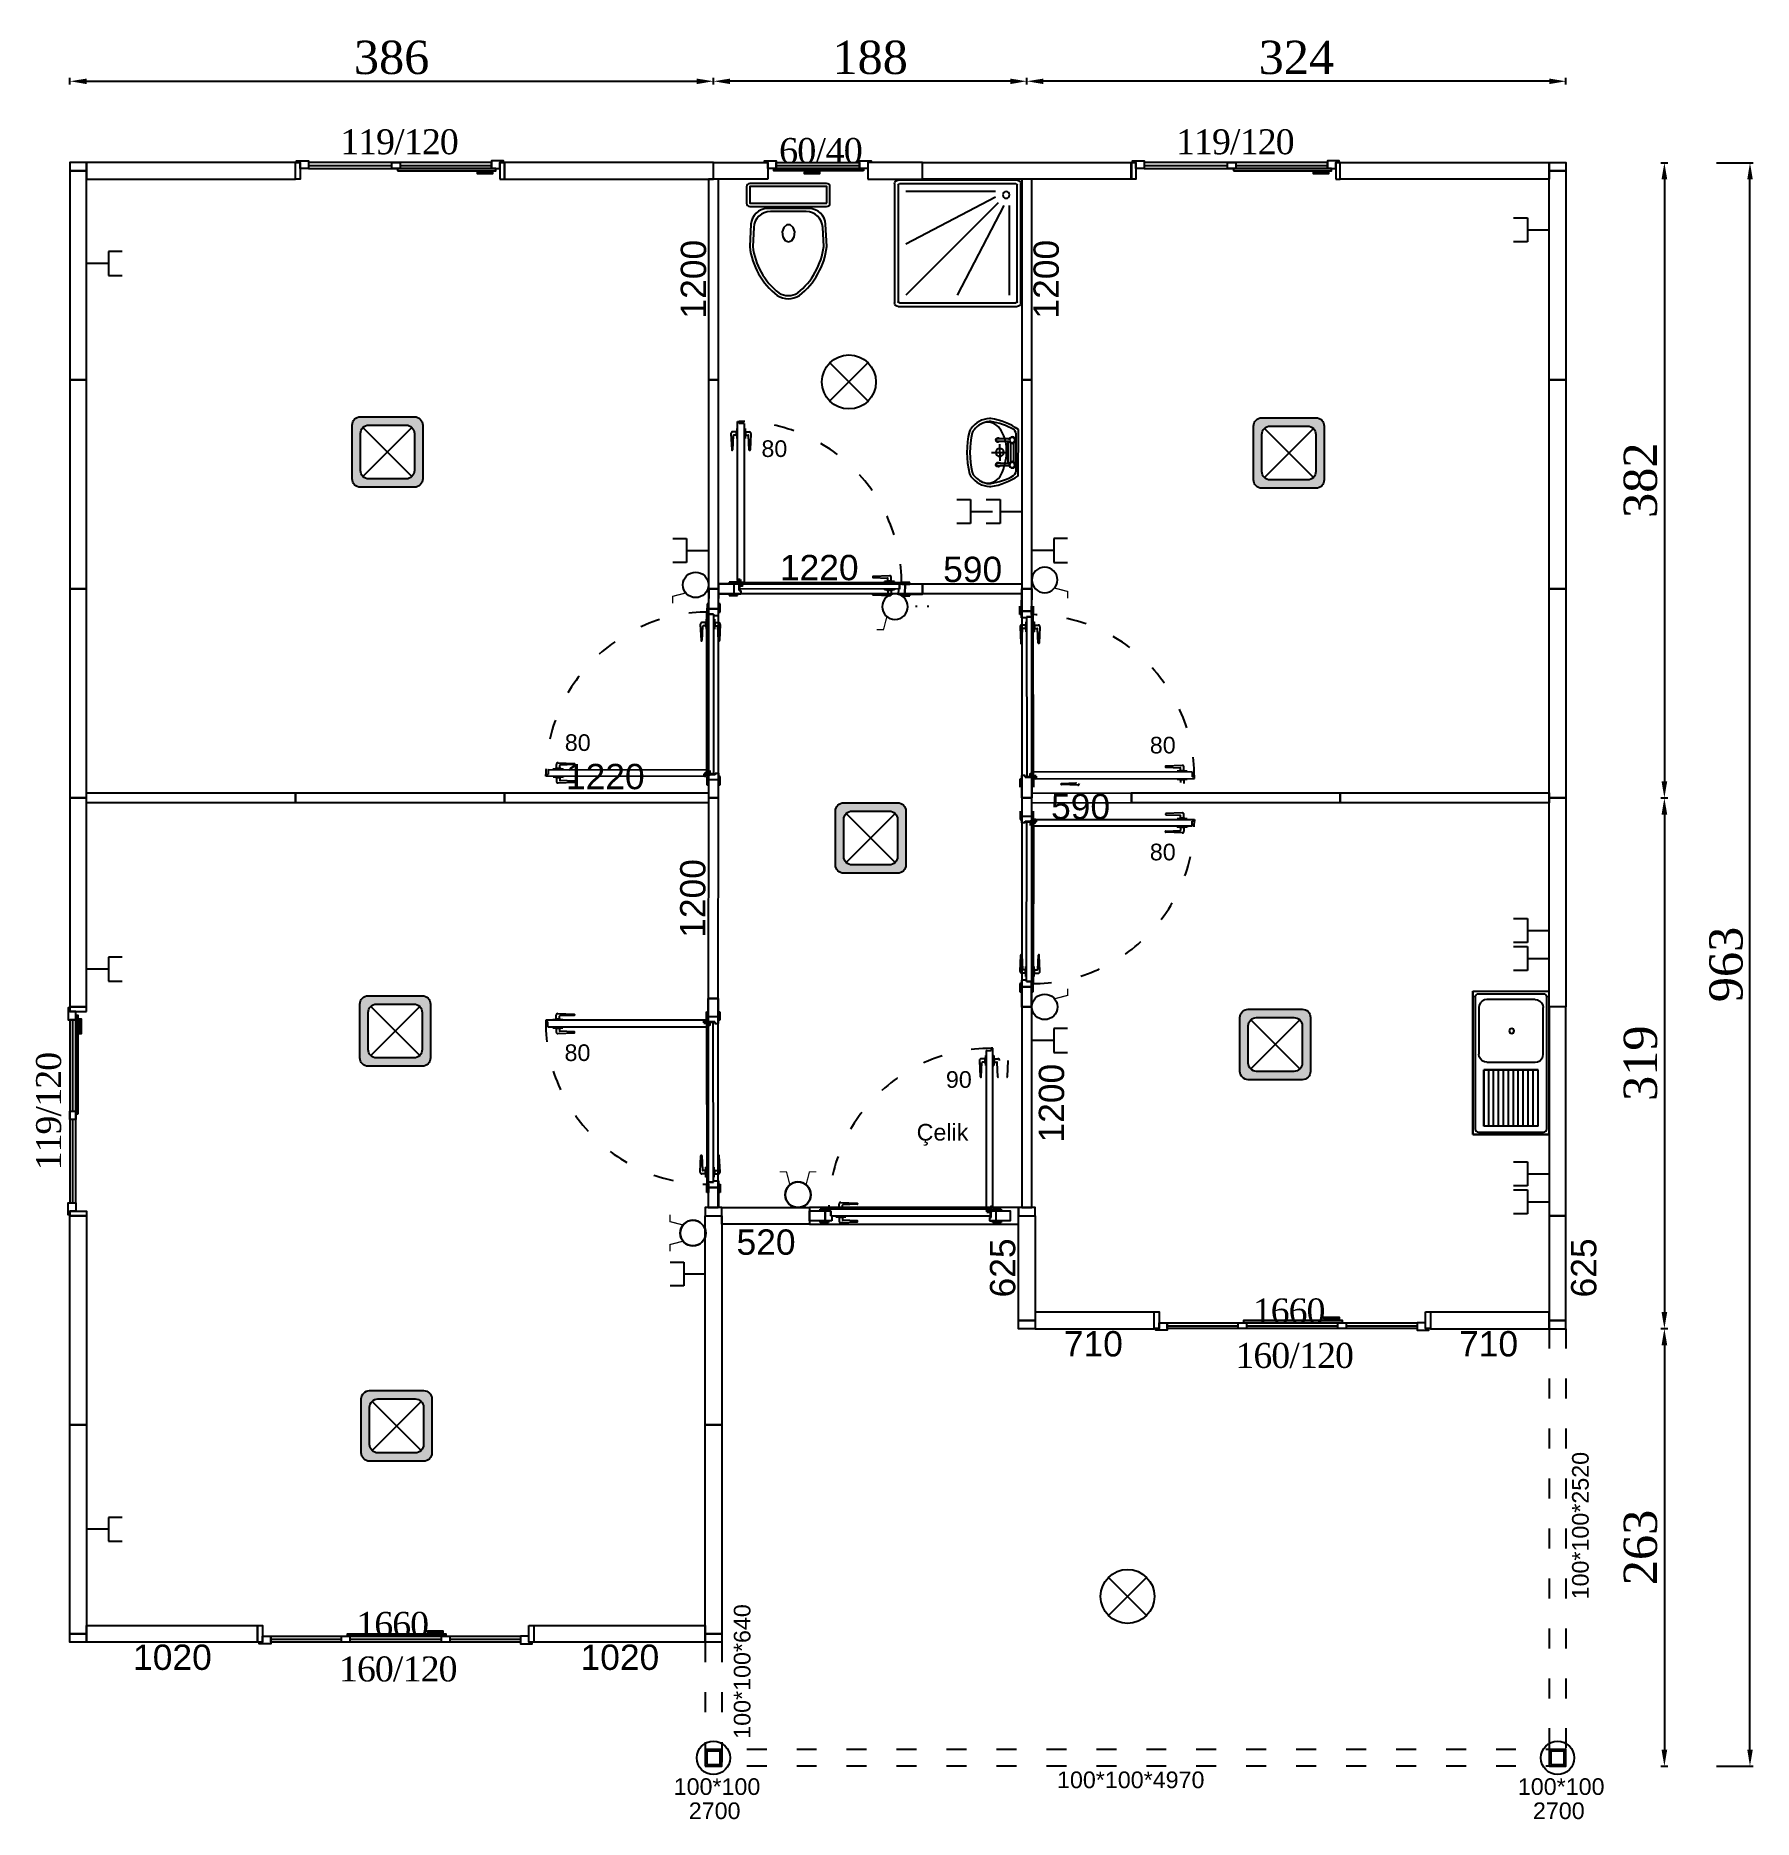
# Model space of a CAD drawing. Header units: millimetres. Extents: x 1774 to 2805, y 1273 to 2344.
import ezdxf

# ---------------------------------------------------------------- set-up
doc = ezdxf.new("R2010")
doc.units = ezdxf.units.MM
doc.linetypes.add('ACAD_ISO03W100', pattern=[30, 12, -18])
for name, color, linetype in [('1', 250, 'Continuous'), ('Block1', 255, 'Continuous'), ('DUVAR', 7, 'Continuous'), ('KAPI-PEN', 3, 'Continuous'), ('KAPILAR', 42, 'Continuous'), ('OLCU', 2, 'Continuous'), ('TEFRIS', 4, 'Continuous')]:
    doc.layers.add(name, color=color, linetype=linetype)
doc.styles.add('metin', font='palabi.ttf')
doc.styles.get("Standard").update_dxf_attribs({"font": 'arial.ttf'})
doc.dimstyles.new('Metin SARI', dxfattribs={"dimscale": 20, "dimtxt": 1, "dimasz": 0.5, "dimexe": 0.1, "dimexo": 0.1, "dimgap": 0.2, "dimtad": 1, "dimrnd": 1, "dimzin": 12, "dimdsep": 46, "dimlunit": 6, "dimtxsty": 'metin', "dimcen": 0.8, "dimdle": 0.0005, "dimclrd": 7, "dimclre": 165, "dimclrt": 165, "dimazin": 3, "dimtfac": 1, "dimtmove": 0, "dimatfit": 2, "dimfxl": 1, "dimfxlon": 1, "dimtolj": 1, "dimtzin": 0, "dimlwe": -1, "dimarcsym": 0})

msp = doc.modelspace()

# ---------------------------------------------------------------- texts
at = {"color": 7, "lineweight": 50, "insert": (2219.991, 2266.957), "char_height": 15.2174, "attachment_point": 7, "style": 'metin'}
msp.add_mtext_dynamic_manual_height_columns('\\pxsm1,ql;{\\T0.95;60/40}', width=68.96525, gutter_width=61.661, heights=[0], dxfattribs=at)
at = {"layer": '1', "color": 0, "lineweight": 25}
for s, p in [('1200', (2176.164, 2173.97)), ('1200', (2387.995, 2173.97)), ('1200', (2175.784, 1802.098)), ('1200', (2391.204, 1679.171)), ('625', (2361.866, 1586.141)), ('625', (2710.854, 1586.141))]:
    msp.add_text(s, height=15.2174, rotation=90, dxfattribs=at).set_placement(p)
for s, p in [('1220', (2220.493, 2016.855)), ('590', (2318.539, 2015.754)), ('1220', (2091.993, 1891.355)), ('590', (2383.346, 1873.341)), ('520', (2194.46, 1611.771)), ('710', (2391.036, 1550.722)), ('710', (2628.386, 1550.722)), ('1020', (1832.014, 1362.472)), ('1020', (2100.764, 1362.472))]:
    msp.add_text(s, height=15.2174, dxfattribs=at).set_placement(p)
at = {"layer": '1', "color": 0, "lineweight": 50, "char_height": 15, "style": 'metin'}
for s, insert, attachment_point in [('\\pxsm1;{\\T0.95;119/120}', (1956.492, 2287.655), 1), ('\\pxsm1;{\\T0.95;119/120}', (2458.492, 2287.655), 1), ('\\pxsm1,ql;{\\T0.95;1660}', (2504.534, 1570.318), 7), ('\\pxsm1;{\\T0.95;160/120}', (2494.121, 1543.579), 7), ('\\pxsm1,ql;{\\T0.95;1660}', (1966.159, 1382.068), 7), ('\\pxsm1;{\\T0.95;160/120}', (1955.746, 1355.329), 7)]:
    msp.add_mtext_dynamic_manual_height_columns(s, width=105.60789, gutter_width=61.661, heights=[0], dxfattribs=dict(at, insert=insert, attachment_point=attachment_point))
at = {"layer": '1', "color": 0, "lineweight": 50, "insert": (1773.767, 1662.477), "char_height": 15, "attachment_point": 1, "rotation": 90, "style": 'metin'}
msp.add_mtext_dynamic_manual_height_columns('\\pxsm1;{\\T0.95;119/120}', width=105.60789, gutter_width=61.661, heights=[0], dxfattribs=at)
at = {"layer": 'Block1', "color": 0, "linetype": 'Continuous'}
for rotation, p in [(0.069107, (2209.408, 2090.854)), (359.930893, (2091.304, 1914.348)), (0.069107, (2442.672, 1912.829)), (359.930893, (2442.66, 1848.641)), (0.069107, (2091.164, 1728.119))]:
    msp.add_text('80', height=10, rotation=rotation, dxfattribs=at).set_placement(p)
for s, p in [('90', (2320.199, 1712.033)), ('Çelik', (2302.629, 1680.353))]:
    msp.add_text(s, height=10, dxfattribs=at).set_placement(p)
at = {"layer": 'Block1', "linetype": 'Continuous', "char_height": 10, "attachment_point": 1, "rotation": 90}
for s, insert in [('{\\C0;100*100*2520}', (2696.236, 1404.826)), ('{\\C0;100*100*640}', (2192.806, 1321.13))]:
    msp.add_mtext_dynamic_manual_height_columns(s, width=30.9087, gutter_width=12.5, heights=[0], dxfattribs=dict(at, insert=insert))
at = {"layer": 'Block1', "linetype": 'Continuous', "char_height": 10, "attachment_point": 1}
for s, insert in [('{\\C0;100*100}', (2156.707, 1297.386)), ('{\\C0;100*100*4970}', (2386.926, 1301.453)), ('{\\C0;100*100}', (2663.707, 1297.386)), ('{\\C0;2700}', (2165.768, 1282.88)), ('{\\C0;2700}', (2672.768, 1282.88))]:
    msp.add_mtext_dynamic_manual_height_columns(s, width=30.9087, gutter_width=12.5, heights=[0], dxfattribs=dict(at, insert=insert))

# ---------------------------------------------------------------- blocks, each defined once
blk = doc.blocks.new('1660')
at = {"layer": 'Block1', "color": 7}
for p, q in [((136649.9, -210549.2), (136692.4, -210549.2)), ((136697.4, -210549.2), (136752.4, -210549.2)), ((136757.4, -210549.2), (136799.9, -210549.2))]:
    blk.add_line(p, q, dxfattribs=at)
for points in [[(136644.9, -210551), (136649.9, -210551), (136649.9, -210546.5), (136642.9, -210546.5), (136642.9, -210547.5), (136644.9, -210547.5), (136644.9, -210551)], [(136752.1, -210552.5), (136752.1, -210553.3), (136744.1, -210553.3), (136744.1, -210554.3), (136753.1, -210554.3), (136753.1, -210552.5), (136752.1, -210552.5)], [(136804.9, -210551), (136799.9, -210551), (136799.9, -210546.5), (136806.9, -210546.5), (136806.9, -210547.5), (136804.9, -210547.5), (136804.9, -210551)]]:
    blk.add_lwpolyline(points, dxfattribs=at)
for points in [[(136799.9, -210547.5), (136649.9, -210547.5), (136649.9, -210551), (136799.9, -210551)], [(136692.4, -210551), (136697.4, -210551), (136697.4, -210547.5), (136692.4, -210547.5)], [(136754.9, -210551), (136695.9, -210551), (136695.9, -210552.5), (136754.9, -210552.5)], [(136752.4, -210551), (136757.4, -210551), (136757.4, -210547.5), (136752.4, -210547.5)]]:
    blk.add_lwpolyline(points, close=True, dxfattribs=at)
at = {"layer": 'KAPI-PEN', "color": 175, "true_color": 0x4554a5}
for points in [[(136641.9, -210557.5), (136644.9, -210557.5), (136644.9, -210547.5), (136641.9, -210547.5)], [(136804.9, -210557.5), (136807.9, -210557.5), (136807.9, -210547.5), (136804.9, -210547.5)]]:
    blk.add_lwpolyline(points, close=True, dxfattribs=at)
blk = doc.blocks.new('1250')
at = {"layer": 'Block1', "color": 7}
for p, q in [((137474.2, -210534.2), (137524.2, -210534.2)), ((137529.2, -210534.2), (137584.2, -210534.2))]:
    blk.add_line(p, q, dxfattribs=at)
for points in [[(137467.1, -210532.5), (137467.1, -210531.5), (137474.2, -210531.5), (137474.2, -210536), (137469.2, -210536), (137469.2, -210532.5), (137467.1, -210532.5)], [(137591.3, -210532.5), (137591.3, -210531.5), (137584.2, -210531.5), (137584.2, -210536), (137589.2, -210536), (137589.2, -210532.5), (137591.3, -210532.5)], [(137584.8, -210537.5), (137584.8, -210539.3), (137575.8, -210539.3), (137575.8, -210538.3), (137583.8, -210538.3), (137583.8, -210537.5), (137584.8, -210537.5)]]:
    blk.add_lwpolyline(points, dxfattribs=at)
for points in [[(137474.2, -210536), (137584.2, -210536), (137584.2, -210532.5), (137474.2, -210532.5)], [(137524.2, -210532.5), (137529.2, -210532.5), (137529.2, -210536), (137524.2, -210536)], [(137527.7, -210537.5), (137586.7, -210537.5), (137586.7, -210536), (137527.7, -210536)]]:
    blk.add_lwpolyline(points, close=True, dxfattribs=at)
at = {"layer": 'KAPI-PEN', "color": 175, "true_color": 0x4554a5}
for points in [[(137466.4, -210532.5), (137469.2, -210532.5), (137469.2, -210542.5), (137466.4, -210542.5)], [(137589.2, -210542.5), (137591.9, -210542.5), (137591.9, -210532.5), (137589.2, -210532.5)]]:
    blk.add_lwpolyline(points, close=True, dxfattribs=at)
blk = doc.blocks.new('1250 v')
at = {"layer": 'Block1', "color": 7}
blk.add_line((138675.8, -210549.2), (138725.8, -210549.2), dxfattribs=at)
for points in [[(138668.8, -210547.5), (138668.8, -210546.5), (138675.8, -210546.5), (138675.8, -210551), (138670.8, -210551), (138670.8, -210547.5), (138668.8, -210547.5)], [(138700.8, -210552.5), (138701.8, -210552.5), (138701.8, -210554.3), (138692.8, -210554.3), (138692.8, -210553.3), (138700.8, -210553.3), (138700.8, -210552.5)], [(138725.8, -210546.5), (138732.8, -210546.5), (138732.8, -210547.5), (138730.8, -210547.5), (138730.8, -210551), (138725.8, -210551), (138725.8, -210546.5)]]:
    blk.add_lwpolyline(points, dxfattribs=at)
for points in [[(138728.3, -210552.5), (138674.3, -210552.5), (138674.3, -210551), (138728.3, -210551)], [(138675.8, -210547.5), (138725.8, -210547.5), (138725.8, -210551), (138675.8, -210551)]]:
    blk.add_lwpolyline(points, close=True, dxfattribs=at)
at = {"layer": 'KAPI-PEN', "color": 175, "true_color": 0x4554a5}
for points in [[(138670.8, -210557.5), (138638.1, -210557.5), (138638.1, -210547.5), (138670.8, -210547.5)], [(138730.8, -210557.5), (138763.6, -210557.5), (138763.6, -210547.5), (138730.8, -210547.5)]]:
    blk.add_lwpolyline(points, close=True, dxfattribs=at)
blk = doc.blocks.new('duşteknesi')
at = {"layer": 'TEFRIS', "color": 7}
for p, q in [((137463.6, -210968.4), (137535, -210968.4)), ((137461.3, -211042.1), (137461.3, -210970.7)), ((137463.6, -211041.3), (137463.6, -210971.4)), ((137464.3, -210970.7), (137534.2, -210970.7)), ((137523.7, -211030.8), (137468.1, -210975.2)), ((137527, -211029.1), (137499, -210975.2)), ((137530.4, -210975.2), (137530.4, -211029.2)), ((137535, -210971.4), (137535, -211041.3)), ((137537.3, -210970.7), (137537.3, -211042.1)), ((137522, -211034.1), (137468.1, -211006)), ((137535, -211044.4), (137463.6, -211044.4)), ((137534.2, -211042.1), (137464.3, -211042.1)), ((137522.1, -211037.5), (137468.1, -211037.5))]:
    blk.add_line(p, q, dxfattribs=at)
blk.add_circle((137528.4, -211035.5), 2.03, dxfattribs=at)
for centre, radius, start, end in [((137463.6, -210970.7), 2.28, 90, 180), ((137535, -210970.7), 2.28, 0, 90), ((137464.3, -210971.4), 0.76, 90, 180), ((137534.2, -210971.4), 0.76, 0, 90), ((137463.6, -211042.1), 2.28, 180, 270), ((137464.3, -211041.3), 0.76, 180, 270), ((137534.2, -211041.3), 0.76, 270, 0), ((137535, -211042.1), 2.28, 270, 0)]:
    blk.add_arc(centre, radius, start, end, dxfattribs=at)
blk = doc.blocks.new('KLOZET')
at = {"layer": 'TEFRIS', "color": 7}
for p, q in [((137068.5, -211018.5), (137068.5, -211019.7)), ((137093.4, -211018.5), (137093.4, -211019.7))]:
    blk.add_line(p, q, dxfattribs=at)
for points in [[(137087.6, -210966.2, -0.199825), (137104.1, -210995.6), (137103.4, -211009, -0.397632), (137093.4, -211018.5), (137068.5, -211018.5, -0.397632), (137058.5, -211009), (137057.8, -210995.6, -0.199825), (137074.3, -210966.2, -0.284389)], [(137102.2, -210995.7), (137101.6, -211007.1, -0.398989), (137091.7, -211016.6), (137070.2, -211016.6, -0.398989), (137060.2, -211007.1), (137059.6, -210995.7, -0.197715), (137075.3, -210967.8, -0.284389), (137086.6, -210967.8, -0.197715)], [(137106, -211031.5, -0.414214), (137104, -211033.5), (137057.9, -211033.5, -0.414214), (137055.9, -211031.5), (137055.9, -211021.7, -0.414214), (137057.9, -211019.7), (137104, -211019.7, -0.414214), (137106, -211021.7)]]:
    blk.add_lwpolyline(points, format="xyb", close=True, dxfattribs=at)
blk.add_lwpolyline([(137104.1, -211021.6), (137104.1, -211031.6), (137057.8, -211031.6), (137057.8, -211021.6)], close=True, dxfattribs=at)
at = {"layer": 'TEFRIS', "color": 7, "linetype": 'Continuous'}
blk.add_polyline3d([(137081.1, -210998.5, 0), (137083.1, -210999.3, 0), (137084.5, -211001.5, 0), (137084.8, -211004.4, 0), (137083.9, -211007, 0), (137082.1, -211008.6, 0), (137080, -211008.6, 0), (137078.2, -211007, 0), (137077.3, -211004.4, 0), (137077.6, -211001.5, 0), (137079, -210999.3, 0), (137081.1, -210998.5, 0)], dxfattribs=at)
blk = doc.blocks.new('LAVABO')
at = {"layer": 'TEFRIS', "color": 7}
for p, q in [((137273, -211028.2), (137276.6, -211031.7)), ((137276.6, -211031.7), (137273.2, -211035.3)), ((137284.6, -211030.6), (137275.7, -211039.9)), ((137276.6, -211031.7), (137280.1, -211028.1)), ((137276.6, -211031.7), (137280.3, -211035.1)), ((137285.7, -211031.9), (137277.2, -211040.7)), ((137287, -211033), (137278.5, -211042)), ((137281.3, -211027.4), (137280.1, -211026.2)), ((137281.2, -211027.3), (137285.6, -211031.5)), ((137286.6, -211030), (137281.3, -211025)), ((137270.1, -211037.1), (137275.3, -211042.1)), ((137272.7, -211037), (137271.3, -211035.7)), ((137276.6, -211040.8), (137272.3, -211036.7))]:
    blk.add_line(p, q, dxfattribs=at)
for points in [[(137275.2, -211049.4, -0.112842), (137258.7, -211042.7, -0.051406), (137258, -211042.2, -0.218961), (137254.2, -211030.2, -0.113197), (137254.7, -211028.3, -0.122001), (137272.3, -211009.9, -0.113197), (137274.1, -211009.3, -0.218961), (137286.2, -211012.6, -0.051406), (137286.9, -211013.2, -0.112842), (137294.3, -211029.3)], [(137276.9, -211045.7, -0.248162), (137273.2, -211047.4, -0.097547), (137259.9, -211041.4, -0.057084), (137259.2, -211040.7, -0.205938), (137256, -211030.9, -0.12541), (137256.6, -211028.8, -0.11725), (137272.8, -211011.7, -0.12541), (137274.9, -211011, -0.174088), (137283.4, -211012.7, -0.114282), (137285.5, -211014.5, -0.097547), (137292.2, -211027.4, -0.248162), (137290.7, -211031.3)]]:
    blk.add_lwpolyline(points, format="xyb", close=True, dxfattribs=at)
blk.add_lwpolyline([(137283.4, -211012.7, -0.321438), (137286.4, -211022.7, -0.098457), (137279.6, -211034.5, -0.139763), (137268.2, -211041.8, -0.277065), (137258.1, -211039.3)], format="xyb", dxfattribs=at)
for centre, radius in [((137276.6, -211031.7), 2.44), ((137287.2, -211031.6), 1.95), ((137287.2, -211031.4), 1.6), ((137277, -211042.3), 1.95), ((137276.9, -211042.3), 1.6)]:
    blk.add_circle(centre, radius, dxfattribs=at)
for centre, radius, start, end in [((137280.9, -211025.7), 1.29, 357.3912, 270.7717), ((137280.7, -211025.6), 0.883, 46.3564, 226.3564), ((137270.7, -211036.4), 1.29, 359.6473, 266.117), ((137270.7, -211036.4), 0.937, 46.3564, 226.3564)]:
    blk.add_arc(centre, radius, start, end, dxfattribs=at)
blk = doc.blocks.new('*D21')
at = {"layer": 'Block1', "color": 165, "transparency": 16777216}
for p, q in [((1794.1, 2314.6), (1794.1, 2318.5)), ((2180.6, 2314.6), (2180.6, 2318.5))]:
    blk.add_line(p, q, dxfattribs=at)
at = {"layer": 'Block1', "color": 7, "lineweight": -2, "transparency": 16777216}
blk.add_line((1804.1, 2316.5), (2170.6, 2316.5), dxfattribs=at)
at = {"layer": 'Block1', "color": 7, "transparency": 16777216}
for points in [[(1804.1, 2318.1), (1804.1, 2314.8), (1794.1, 2316.5)], [(2170.6, 2318.1), (2170.6, 2314.8), (2180.6, 2316.5)]]:
    blk.add_solid(points, dxfattribs=at)
at = {"layer": 'Defpoints', "color": 0, "transparency": 16777216}
for p in [(2180.6, 2316.5), (1794.1, 2312.6), (2180.6, 2312.6)]:
    blk.add_point(p, dxfattribs=at)
at = {"layer": 'Block1', "color": 165, "transparency": 16777216, "insert": (1987.3, 2330.7), "char_height": 20, "attachment_point": 5, "style": 'metin'}
blk.add_mtext('\\A1;386', dxfattribs=at)
blk = doc.blocks.new('*D22')
at = {"layer": 'Block1', "color": 165, "transparency": 16777216}
for p, q in [((2180.6, 2314.6), (2180.6, 2318.5)), ((2368.8, 2314.6), (2368.8, 2318.5))]:
    blk.add_line(p, q, dxfattribs=at)
at = {"layer": 'Block1', "color": 7, "lineweight": -2, "transparency": 16777216}
blk.add_line((2358.8, 2316.5), (2190.6, 2316.5), dxfattribs=at)
at = {"layer": 'Block1', "color": 7, "transparency": 16777216}
for points in [[(2190.6, 2318.1), (2190.6, 2314.8), (2180.6, 2316.5)], [(2358.8, 2318.1), (2358.8, 2314.8), (2368.8, 2316.5)]]:
    blk.add_solid(points, dxfattribs=at)
at = {"layer": 'Defpoints', "color": 0, "transparency": 16777216}
for p in [(2180.6, 2316.5), (2180.6, 2312.6), (2368.8, 2312.6)]:
    blk.add_point(p, dxfattribs=at)
at = {"layer": 'Block1', "color": 165, "transparency": 16777216, "insert": (2274.7, 2330.7), "char_height": 20, "attachment_point": 5, "style": 'metin'}
blk.add_mtext('\\A1;188', dxfattribs=at)
blk = doc.blocks.new('*D23')
at = {"layer": 'Block1', "color": 165, "transparency": 16777216}
for p, q in [((2368.8, 2314.6), (2368.8, 2318.5)), ((2692.6, 2314.6), (2692.6, 2318.5))]:
    blk.add_line(p, q, dxfattribs=at)
at = {"layer": 'Block1', "color": 7, "lineweight": -2, "transparency": 16777216}
blk.add_line((2682.6, 2316.5), (2378.8, 2316.5), dxfattribs=at)
at = {"layer": 'Block1', "color": 7, "transparency": 16777216}
for points in [[(2378.8, 2318.1), (2378.8, 2314.8), (2368.8, 2316.5)], [(2682.6, 2318.1), (2682.6, 2314.8), (2692.6, 2316.5)]]:
    blk.add_solid(points, dxfattribs=at)
at = {"layer": 'Defpoints', "color": 0, "transparency": 16777216}
for p in [(2368.8, 2316.5), (2368.8, 2312.6), (2692.6, 2312.6)]:
    blk.add_point(p, dxfattribs=at)
at = {"layer": 'Block1', "color": 165, "transparency": 16777216, "insert": (2530.7, 2330.7), "char_height": 20, "attachment_point": 5, "style": 'metin'}
blk.add_mtext('\\A1;324', dxfattribs=at)
blk = doc.blocks.new('EVYE')
at = {"layer": 'TEFRIS'}
for p, q in [((-45.2, 24.7), (40.8, 24.7)), ((-45.2, 24.7), (-45.2, -21.3)), ((-41.7, 23.2), (37.3, 23.2)), ((40.8, 24.7), (40.8, -21.3)), ((-40.2, -12.8, -1.5), (-40.2, 16.2, -1.5)), ((-35.4, 21, -1.5), (-7.4, 21, -1.5)), ((35.8, 18.1, -1.7), (1.9, 18.1, -1.7)), ((1.9, 18.1, -1.7), (1.9, -14.6, -1.7)), ((35.8, 15.1, -1.7), (1.9, 15.1, -1.7)), ((35.8, 12.2, -1.7), (1.9, 12.2, -1.7)), ((35.8, -14.6, -1.7), (35.8, 18.1, -1.7)), ((35.8, 9.2, -1.7), (1.9, 9.2, -1.7)), ((35.8, 6.2, -1.7), (1.9, 6.2, -1.7)), ((35.8, 3.2, -1.7), (1.9, 3.2, -1.7)), ((35.8, 0.3, -1.7), (1.9, 0.3, -1.7)), ((35.8, -2.7, -1.7), (1.9, -2.7, -1.7)), ((35.8, -5.7, -1.7), (1.9, -5.7, -1.7)), ((35.8, -8.6, -1.7), (1.9, -8.6, -1.7)), ((40.8, -21.3), (-45.2, -21.3)), ((37.3, -19.8), (-41.8, -19.8)), ((35.8, -11.6, -1.7), (1.9, -11.6, -1.7)), ((35.8, -14.6, -1.7), (1.9, -14.6, -1.7))]:
    blk.add_line(p, q, dxfattribs=at)
blk.add_circle((-21.4, 1.3, -4.5), 1.49, dxfattribs=at)
for points, invisible_edges in [([(-38.2, -16.7, -1.5), (-79.5, 21.7, -1.5), (-39.3, -15.6, -1.5)], 3), ([(-39.3, -15.6, -1.5), (-79.5, 21.7, -1.5), (-40, -14.3, -1.5)], 3), ([(-40, -14.3, -1.5), (-79.5, 21.7, -1.5), (-40.2, -12.8, -1.5)], 3), ([(37.3, 23.2), (40.8, 24.7), (-45.2, 24.7)], 13), ([(37.3, 23.2), (-45.2, 24.7), (37.3, 23.2)], 3), ([(-45.2, 24.7), (-41.7, 23.2), (37.3, 23.2)], 13), ([(-43.6, 22), (-45.2, 24.7), (-43.1, 22.6)], 3), ([(-43.7, -17.8), (-45.2, 24.7), (-43.7, 21.2)], 3), ([(-43.1, 22.6), (-45.2, 24.7), (-42.5, 23)], 3), ([(-42.5, 23), (-45.2, 24.7), (-41.8, 23.2)], 3), ([(-43.7, 21.2), (-45.2, 24.7), (-43.7, 21.2)], 3), ([(-43.7, 21.2), (-45.2, 24.7), (-43.6, 22)], 3), ([(-43.7, -17.8), (-45.2, 24.7), (-43.7, -17.8)], 3), ([(-41.8, 23.2), (40.8, 24.7), (-41.7, 23.2)], 3), ([(-4.6, -16.7, -1.5), (36.7, 21.7, -1.5), (-3.5, -15.6, -1.5)], 3), ([(-3.5, -15.6, -1.5), (36.7, 21.7, -1.5), (-2.9, -14.3, -1.5)], 3), ([(-2.9, -14.3, -1.5), (36.7, 21.7, -1.5), (-2.6, -12.8, -1.5)], 3), ([(-2.6, -12.8, -1.5), (36.7, 21.7, -1.5), (-2.6, 16.2, -1.5)], 3), ([(38.1, 23), (40.8, 24.7), (37.3, 23.2)], 3), ([(38.7, 22.6), (40.8, 24.7), (38.1, 23)], 3), ([(39.1, 22), (40.8, 24.7), (38.7, 22.6)], 3), ([(39.3, 21.2), (40.8, 24.7), (39.1, 22)], 3), ([(39.3, -17.8), (40.8, -21.3), (40.8, 24.7)], 13), ([(39.3, -17.8), (40.8, 24.7), (39.3, -17.8)], 3), ([(39.3, -17.8), (40.8, 24.7), (39.3, 21.2)], 3), ([(39.3, 21.2), (40.8, 24.7), (39.3, 21.2)], 3), ([(-35.4, 21, -1.5), (-80.6, 20.6, -1.5), (-36.9, 20.8, -1.5)], 3), ([(-36.9, 20.8, -1.5), (-80.6, 20.6, -1.5), (-38.2, 20.1, -1.5)], 3), ([(-38.2, 20.1, -1.5), (-79.5, -18.3, -1.5), (-39.3, 19, -1.5)], 3), ([(-39.3, 19, -1.5), (-79.5, -18.3, -1.5), (-40, 17.7, -1.5)], 3), ([(-40, 17.7, -1.5), (-79.5, -18.3, -1.5), (-40.2, 16.2, -1.5)], 3), ([(-7.4, 21, -1.5), (37.8, 20.6, -1.5), (-5.9, 20.8, -1.5)], 3), ([(-5.9, 20.8, -1.5), (37.8, 20.6, -1.5), (-4.6, 20.1, -1.5)], 3), ([(-4.6, 20.1, -1.5), (36.7, -18.3, -1.5), (-3.5, 19, -1.5)], 3), ([(-3.5, 19, -1.5), (36.7, -18.3, -1.5), (-2.9, 17.7, -1.5)], 3), ([(-2.9, 17.7, -1.5), (36.7, -18.3, -1.5), (-2.6, 16.2, -1.5)], 3), ([(1.9, -14.6, -1.7), (1.9, 18.1, -1.7), (35.8, 18.1, -1.7)], 12), ([(-36.9, -17.4, -1.5), (-80.6, -17.2, -1.5), (-38.2, -16.7, -1.5)], 3), ([(-35.4, -17.6, -1.5), (-80.6, -17.2, -1.5), (-36.9, -17.4, -1.5)], 3), ([(-43.6, -18.6), (-45.2, -21.3), (-43.7, -17.8)], 3), ([(-43.1, -19.2), (-45.2, -21.3), (-43.6, -18.6)], 3), ([(-42.5, -19.6), (-45.2, -21.3), (-43.1, -19.2)], 3), ([(-41.8, -19.8), (-45.2, -21.3), (-42.5, -19.6)], 3), ([(-41.7, -19.8), (-45.2, -21.3), (-41.8, -19.8)], 3), ([(-35.4, -17.6, -1.5), (37.7, -17.6, -1.5), (-7.4, -17.6, -1.5)], 3), ([(-7.4, -17.6, -1.5), (37.8, -17.2, -1.5), (-5.9, -17.4, -1.5)], 3), ([(-5.9, -17.4, -1.5), (37.8, -17.2, -1.5), (-4.6, -16.7, -1.5)], 3), ([(37.3, -19.8), (40.8, -21.3), (38.1, -19.6)], 3), ([(37.3, -19.8), (40.8, -21.3), (37.3, -19.8)], 3), ([(38.1, -19.6), (40.8, -21.3), (38.7, -19.2)], 3), ([(38.7, -19.2), (40.8, -21.3), (39.1, -18.6)], 3), ([(39.1, -18.6), (40.8, -21.3), (39.3, -17.8)], 3)]:
    blk.add_3dface(points, dxfattribs=dict(at, invisible_edges=invisible_edges))
blk = doc.blocks.new('*D24')
at = {"layer": 'Block1', "color": 165, "transparency": 16777216}
for p, q in [((2749.6, 2267.6), (2753.7, 2267.6)), ((2749.6, 1886.1), (2753.7, 1886.1))]:
    blk.add_line(p, q, dxfattribs=at)
at = {"layer": 'Block1', "color": 7, "lineweight": -2, "transparency": 16777216}
blk.add_line((2751.7, 2257.6), (2751.7, 1896.1), dxfattribs=at)
at = {"layer": 'Block1', "color": 7, "transparency": 16777216}
for points in [[(2750, 2257.6), (2753.4, 2257.6), (2751.7, 2267.6)], [(2750, 1896.1), (2753.4, 1896.1), (2751.7, 1886.1)]]:
    blk.add_solid(points, dxfattribs=at)
at = {"layer": 'Defpoints', "color": 0, "transparency": 16777216}
for p in [(2747.6, 2267.6), (2747.6, 1886.1), (2751.7, 1886.1)]:
    blk.add_point(p, dxfattribs=at)
at = {"layer": 'Block1', "color": 165, "transparency": 16777216, "insert": (2737.4, 2076.9), "char_height": 20, "attachment_point": 5, "rotation": 90, "style": 'metin'}
blk.add_mtext('\\A1;382', dxfattribs=at)
blk = doc.blocks.new('*D25')
at = {"layer": 'Block1', "color": 165, "transparency": 16777216}
for p, q in [((2749.6, 1886.1), (2753.7, 1886.1)), ((2749.6, 1567.4), (2753.7, 1567.4))]:
    blk.add_line(p, q, dxfattribs=at)
at = {"layer": 'Block1', "color": 7, "lineweight": -2, "transparency": 16777216}
blk.add_line((2751.7, 1876.1), (2751.7, 1577.4), dxfattribs=at)
at = {"layer": 'Block1', "color": 7, "transparency": 16777216}
for points in [[(2750, 1876.1), (2753.4, 1876.1), (2751.7, 1886.1)], [(2750, 1577.4), (2753.4, 1577.4), (2751.7, 1567.4)]]:
    blk.add_solid(points, dxfattribs=at)
at = {"layer": 'Defpoints', "color": 0, "transparency": 16777216}
for p in [(2747.6, 1886.1), (2747.6, 1567.4), (2751.7, 1567.4)]:
    blk.add_point(p, dxfattribs=at)
at = {"layer": 'Block1', "color": 165, "transparency": 16777216, "insert": (2737.4, 1726.8), "char_height": 20, "attachment_point": 5, "rotation": 90, "style": 'metin'}
blk.add_mtext('\\A1;319', dxfattribs=at)
blk = doc.blocks.new('*D26')
at = {"layer": 'Block1', "color": 165, "transparency": 16777216}
for p, q in [((2749.6, 1567.4), (2753.7, 1567.4)), ((2749.6, 1304.6), (2753.7, 1304.6))]:
    blk.add_line(p, q, dxfattribs=at)
at = {"layer": 'Block1', "color": 7, "lineweight": -2, "transparency": 16777216}
blk.add_line((2751.7, 1557.4), (2751.7, 1314.6), dxfattribs=at)
at = {"layer": 'Block1', "color": 7, "transparency": 16777216}
for points in [[(2750, 1557.4), (2753.4, 1557.4), (2751.7, 1567.4)], [(2750, 1314.6), (2753.4, 1314.6), (2751.7, 1304.6)]]:
    blk.add_solid(points, dxfattribs=at)
at = {"layer": 'Defpoints', "color": 0, "transparency": 16777216}
for p in [(2747.6, 1567.4), (2747.6, 1304.6), (2751.7, 1304.6)]:
    blk.add_point(p, dxfattribs=at)
at = {"layer": 'Block1', "color": 165, "transparency": 16777216, "insert": (2737.4, 1436), "char_height": 20, "attachment_point": 5, "rotation": 90, "style": 'metin'}
blk.add_mtext('\\A1;263', dxfattribs=at)
blk = doc.blocks.new('*D27')
at = {"layer": 'Block1', "color": 165, "transparency": 16777216}
for p, q in [((2783.1, 2267.6), (2805.1, 2267.6)), ((2783.1, 1304.6), (2805.1, 1304.6))]:
    blk.add_line(p, q, dxfattribs=at)
at = {"layer": 'Block1', "color": 7, "lineweight": -2, "transparency": 16777216}
blk.add_line((2803.1, 1314.6), (2803.1, 2257.6), dxfattribs=at)
at = {"layer": 'Block1', "color": 7, "transparency": 16777216}
for points in [[(2801.5, 2257.6), (2804.8, 2257.6), (2803.1, 2267.6)], [(2801.5, 1314.6), (2804.8, 1314.6), (2803.1, 1304.6)]]:
    blk.add_solid(points, dxfattribs=at)
at = {"layer": 'Defpoints', "color": 0, "transparency": 16777216}
for p in [(2747.6, 2267.6), (2803.1, 2267.6), (2747.6, 1304.6)]:
    blk.add_point(p, dxfattribs=at)
at = {"layer": 'Block1', "color": 165, "transparency": 16777216, "insert": (2788.8, 1786.1), "char_height": 20, "attachment_point": 5, "rotation": 90, "style": 'metin'}
blk.add_mtext('\\A1;963', dxfattribs=at)
blk = doc.blocks.new('GLOP')
at = {"layer": 'DUVAR', "color": 1}
for p, q in [((11.4, -11.4), (-11.4, 11.4)), ((11.4, 11.4), (-11.4, -11.4))]:
    blk.add_line(p, q, dxfattribs=at)
blk.add_circle((0, 0), 16.2, dxfattribs=at)
blk = doc.blocks.new('ANAHTAR')
at = {"layer": 'OLCU', "color": 20, "const_width": 0.735}
blk.add_lwpolyline([(-6.1, -4.9), (-13.8, -6.9), (-13.8, -11)], dxfattribs=at)
at = {"layer": 'OLCU', "color": 20}
blk.add_circle((0, 0), 7.67, dxfattribs=at)
blk = doc.blocks.new('TELPRIZ')
at = {"layer": 'DUVAR', "color": 1}
for p, q in [((-7.2, 21.4), (-7.2, 13.1)), ((7.2, 13.1), (7.2, 21.4)), ((-7.2, 13.1), (7.2, 13.1)), ((0, 13.1), (0, 0))]:
    blk.add_line(p, q, dxfattribs=at)

# ---------------------------------------------------------------- dimensions: what is measured, and where the dimension line sits
at = {"layer": 'Block1', "color": 7}
for p1, p2, distance, picture, middle in [((1794.081, 2312.622), (2180.581, 2312.622), 3.838, '*D21', (1987.331, 2330.748)), ((2368.831, 2312.622), (2180.581, 2312.622), -3.838, '*D22', (2274.706, 2330.748)), ((2692.581, 2312.622), (2368.831, 2312.622), -3.838, '*D23', (2530.706, 2330.721)), ((2747.581, 2267.641), (2747.581, 1886.141), 4.124, '*D24', (2737.417, 2076.891)), ((2747.581, 1304.641), (2747.581, 2267.641), -55.54, '*D27', (2788.833, 1786.141)), ((2747.581, 1886.141), (2747.581, 1567.391), 4.124, '*D25', (2737.417, 1726.766)), ((2747.581, 1567.391), (2747.581, 1304.641), 4.124, '*D26', (2737.417, 1436.016))]:
    dim = msp.add_aligned_dim(p1=p1, p2=p2, distance=distance, dimstyle='Metin SARI', dxfattribs=at)
    dim.commit()
    dim.dimension.update_dxf_attribs({"geometry": picture, "text_midpoint": middle})

# ---------------------------------------------------------------- hatches: boundary and pattern name
at = {"layer": 'KAPI-PEN', "true_color": 0x4554a5}
h = msp.add_hatch(color=175, dxfattribs=at)
edge = h.paths.add_edge_path()
edge.add_line((1968.63, 2115.015), (2000.99, 2115.015))
edge.add_arc((2000.99, 2110.015), 5, 0, 90, ccw=False)
edge.add_line((2005.99, 2110.015), (2005.99, 2077.656))
edge.add_arc((2000.99, 2077.656), 5, -90, 0, ccw=False)
edge.add_line((2000.99, 2072.656), (1968.63, 2072.656))
edge.add_arc((1968.63, 2077.656), 5, 180, 270, ccw=False)
edge.add_line((1963.63, 2077.656), (1963.63, 2110.015))
edge.add_arc((1968.63, 2110.015), 5, 90, 180, ccw=False)
edge = h.paths.add_edge_path(flags=16)
edge.add_line((1973.63, 2110.015), (1995.99, 2110.015))
edge.add_arc((1995.99, 2105.015), 5, 0, 90, ccw=False)
edge.add_line((2000.99, 2105.015), (2000.99, 2082.656))
edge.add_arc((1995.99, 2082.656), 5, -90, 0, ccw=False)
edge.add_line((1995.99, 2077.656), (1973.63, 2077.656))
edge.add_arc((1973.63, 2082.656), 5, 180, 270, ccw=False)
edge.add_line((1968.63, 2082.656), (1968.63, 2105.015))
edge.add_arc((1973.63, 2105.015), 5, 90, 180, ccw=False)
h = msp.add_hatch(color=175, dxfattribs=at)
edge = h.paths.add_edge_path()
edge.add_line((2509.981, 2114.442), (2542.341, 2114.442))
edge.add_arc((2542.341, 2109.442), 5, 0, 90, ccw=False)
edge.add_line((2547.341, 2109.442), (2547.341, 2077.082))
edge.add_arc((2542.341, 2077.082), 5, -90, 0, ccw=False)
edge.add_line((2542.341, 2072.082), (2509.981, 2072.082))
edge.add_arc((2509.981, 2077.082), 5, 180, 270, ccw=False)
edge.add_line((2504.981, 2077.082), (2504.981, 2109.442))
edge.add_arc((2509.981, 2109.442), 5, 90, 180, ccw=False)
edge = h.paths.add_edge_path(flags=16)
edge.add_line((2514.981, 2109.442), (2537.341, 2109.442))
edge.add_arc((2537.341, 2104.442), 5, 0, 90, ccw=False)
edge.add_line((2542.341, 2104.442), (2542.341, 2082.082))
edge.add_arc((2537.341, 2082.082), 5, -90, 0, ccw=False)
edge.add_line((2537.341, 2077.082), (2514.981, 2077.082))
edge.add_arc((2514.981, 2082.082), 5, 180, 270, ccw=False)
edge.add_line((2509.981, 2082.082), (2509.981, 2104.442))
edge.add_arc((2514.981, 2104.442), 5, 90, 180, ccw=False)
h = msp.add_hatch(color=175, dxfattribs=at)
edge = h.paths.add_edge_path()
edge.add_line((2258.838, 1883.216), (2291.197, 1883.216))
edge.add_arc((2291.197, 1878.216), 5, 0, 90, ccw=False)
edge.add_line((2296.197, 1878.216), (2296.197, 1845.856))
edge.add_arc((2291.197, 1845.856), 5, -90, 0, ccw=False)
edge.add_line((2291.197, 1840.856), (2258.838, 1840.856))
edge.add_arc((2258.838, 1845.856), 5, 180, 270, ccw=False)
edge.add_line((2253.838, 1845.856), (2253.838, 1878.216))
edge.add_arc((2258.838, 1878.216), 5, 90, 180, ccw=False)
edge = h.paths.add_edge_path(flags=16)
edge.add_line((2263.838, 1878.216), (2286.197, 1878.216))
edge.add_arc((2286.197, 1873.216), 5, 0, 90, ccw=False)
edge.add_line((2291.197, 1873.216), (2291.197, 1850.856))
edge.add_arc((2286.197, 1850.856), 5, -90, 0, ccw=False)
edge.add_line((2286.197, 1845.856), (2263.838, 1845.856))
edge.add_arc((2263.838, 1850.856), 5, 180, 270, ccw=False)
edge.add_line((2258.838, 1850.856), (2258.838, 1873.216))
edge.add_arc((2263.838, 1873.216), 5, 90, 180, ccw=False)
h = msp.add_hatch(color=175, dxfattribs=at)
edge = h.paths.add_edge_path()
edge.add_line((1973.262, 1767.316), (2005.622, 1767.316))
edge.add_arc((2005.622, 1762.316), 5, 0, 90, ccw=False)
edge.add_line((2010.622, 1762.316), (2010.622, 1729.956))
edge.add_arc((2005.622, 1729.956), 5, -90, 0, ccw=False)
edge.add_line((2005.622, 1724.956), (1973.262, 1724.956))
edge.add_arc((1973.262, 1729.956), 5, 180, 270, ccw=False)
edge.add_line((1968.262, 1729.956), (1968.262, 1762.316))
edge.add_arc((1973.262, 1762.316), 5, 90, 180, ccw=False)
edge = h.paths.add_edge_path(flags=16)
edge.add_line((1978.262, 1762.316), (2000.622, 1762.316))
edge.add_arc((2000.622, 1757.316), 5, 0, 90, ccw=False)
edge.add_line((2005.622, 1757.316), (2005.622, 1734.956))
edge.add_arc((2000.622, 1734.956), 5, -90, 0, ccw=False)
edge.add_line((2000.622, 1729.956), (1978.262, 1729.956))
edge.add_arc((1978.262, 1734.956), 5, 180, 270, ccw=False)
edge.add_line((1973.262, 1734.956), (1973.262, 1757.316))
edge.add_arc((1978.262, 1757.316), 5, 90, 180, ccw=False)
h = msp.add_hatch(color=175, dxfattribs=at)
edge = h.paths.add_edge_path()
edge.add_line((2501.806, 1759.243), (2534.166, 1759.243))
edge.add_arc((2534.166, 1754.243), 5, 0, 90, ccw=False)
edge.add_line((2539.166, 1754.243), (2539.166, 1721.884))
edge.add_arc((2534.166, 1721.884), 5, -90, 0, ccw=False)
edge.add_line((2534.166, 1716.884), (2501.806, 1716.884))
edge.add_arc((2501.806, 1721.884), 5, 180, 270, ccw=False)
edge.add_line((2496.806, 1721.884), (2496.806, 1754.243))
edge.add_arc((2501.806, 1754.243), 5, 90, 180, ccw=False)
edge = h.paths.add_edge_path(flags=16)
edge.add_line((2506.806, 1754.243), (2529.166, 1754.243))
edge.add_arc((2529.166, 1749.243), 5, 0, 90, ccw=False)
edge.add_line((2534.166, 1749.243), (2534.166, 1726.884))
edge.add_arc((2529.166, 1726.884), 5, -90, 0, ccw=False)
edge.add_line((2529.166, 1721.884), (2506.806, 1721.884))
edge.add_arc((2506.806, 1726.884), 5, 180, 270, ccw=False)
edge.add_line((2501.806, 1726.884), (2501.806, 1749.243))
edge.add_arc((2506.806, 1749.243), 5, 90, 180, ccw=False)
h = msp.add_hatch(color=175, dxfattribs=at)
edge = h.paths.add_edge_path()
edge.add_line((1974.106, 1530.165), (2006.466, 1530.165))
edge.add_arc((2006.466, 1525.165), 5, 0, 90, ccw=False)
edge.add_line((2011.466, 1525.165), (2011.466, 1492.805))
edge.add_arc((2006.466, 1492.805), 5, -90, 0, ccw=False)
edge.add_line((2006.466, 1487.805), (1974.106, 1487.805))
edge.add_arc((1974.106, 1492.805), 5, 180, 270, ccw=False)
edge.add_line((1969.106, 1492.805), (1969.106, 1525.165))
edge.add_arc((1974.106, 1525.165), 5, 90, 180, ccw=False)
edge = h.paths.add_edge_path(flags=16)
edge.add_line((1979.106, 1525.165), (2001.466, 1525.165))
edge.add_arc((2001.466, 1520.165), 5, 0, 90, ccw=False)
edge.add_line((2006.466, 1520.165), (2006.466, 1497.805))
edge.add_arc((2001.466, 1497.805), 5, -90, 0, ccw=False)
edge.add_line((2001.466, 1492.805), (1979.106, 1492.805))
edge.add_arc((1979.106, 1497.805), 5, 180, 270, ccw=False)
edge.add_line((1974.106, 1497.805), (1974.106, 1520.165))
edge.add_arc((1979.106, 1520.165), 5, 90, 180, ccw=False)

# ---------------------------------------------------------------- linework, layer by layer
at = {"layer": 'Block1', "color": 7}
for p, q in [((1999.525, 2108.551), (1970.094, 2079.12)), ((1970.094, 2108.551), (1999.525, 2079.12)), ((2540.876, 2107.977), (2511.446, 2078.546)), ((2511.446, 2107.977), (2540.876, 2078.546)), ((2289.733, 1876.752), (2260.302, 1847.321)), ((2260.302, 1876.752), (2289.733, 1847.321)), ((2004.157, 1760.852), (1974.726, 1731.421)), ((1974.726, 1760.852), (2004.157, 1731.421)), ((2532.702, 1752.779), (2503.271, 1723.348)), ((2503.271, 1752.779), (2532.702, 1723.348)), ((2005.002, 1523.701), (1975.571, 1494.27)), ((1975.571, 1523.701), (2005.002, 1494.27))]:
    msp.add_line(p, q, dxfattribs=at)
for points in [[(2175.581, 1635.141), (2185.581, 1635.141), (2185.581, 1640.141), (2175.581, 1640.141)], [(2363.831, 1635.141), (2373.831, 1635.141), (2373.831, 1640.141), (2363.831, 1640.141)], [(2363.831, 1572.391), (2373.831, 1572.391), (2373.831, 1567.391), (2363.831, 1567.391)], [(2175.581, 1304.641), (2185.581, 1304.641), (2185.581, 1314.641), (2175.581, 1314.641)], [(2176.581, 1305.641), (2184.581, 1305.641), (2184.581, 1313.641), (2176.581, 1313.641)], [(2682.581, 1304.641), (2692.581, 1304.641), (2692.581, 1314.641), (2682.581, 1314.641)], [(2683.581, 1305.641), (2691.581, 1305.641), (2691.581, 1313.641), (2683.581, 1313.641)]]:
    msp.add_lwpolyline(points, close=True, dxfattribs=at)
for centre in [(2180.581, 1309.641), (2687.581, 1309.641)]:
    msp.add_circle(centre, 10, dxfattribs=at)
at = {"layer": 'KAPI-PEN', "color": 175, "linetype": 'ACAD_ISO03W100', "true_color": 0x4554a5}
for p, q in [((2682.581, 1567.391), (2682.581, 1304.641)), ((2692.581, 1567.391), (2692.581, 1304.641)), ((2175.581, 1379.141), (2175.581, 1304.641)), ((2185.581, 1379.141), (2185.581, 1304.641)), ((2692.581, 1314.641), (2175.581, 1314.641)), ((2692.581, 1304.641), (2175.581, 1304.641))]:
    msp.add_line(p, q, dxfattribs=at)
at = {"layer": 'KAPI-PEN', "color": 175, "true_color": 0x4554a5}
for points in [[(1794.081, 2262.641), (1804.081, 2262.641), (1804.081, 2267.641), (1794.081, 2267.641)], [(1794.081, 2137.141), (1804.081, 2137.141), (1804.081, 2262.641), (1794.081, 2262.641)], [(1804.081, 2257.641), (1929.581, 2257.641), (1929.581, 2267.641), (1804.081, 2267.641)], [(2055.081, 2257.641), (2180.581, 2257.641), (2180.581, 2267.641), (2055.081, 2267.641)], [(2431.581, 2257.641), (2306.081, 2257.641), (2306.081, 2267.641), (2431.581, 2267.641)], [(2682.581, 2257.641), (2557.081, 2257.641), (2557.081, 2267.641), (2682.581, 2267.641)], [(2692.581, 2262.641), (2682.581, 2262.641), (2682.581, 2267.641), (2692.581, 2267.641)], [(2692.581, 2137.141), (2682.581, 2137.141), (2682.581, 2262.641), (2692.581, 2262.641)], [(2177.581, 2137.141), (2183.581, 2137.141), (2183.581, 2257.641), (2177.581, 2257.641)], [(2365.831, 2137.141), (2371.831, 2137.141), (2371.831, 2257.641), (2365.831, 2257.641)], [(1794.081, 2011.641), (1804.081, 2011.641), (1804.081, 2137.141), (1794.081, 2137.141)], [(2177.581, 2011.641), (2183.581, 2011.641), (2183.581, 2137.141), (2177.581, 2137.141)], [(2365.831, 2011.641), (2371.831, 2011.641), (2371.831, 2137.141), (2365.831, 2137.141)], [(2692.581, 2011.641), (2682.581, 2011.641), (2682.581, 2137.141), (2692.581, 2137.141)], [(2306.081, 2008.641), (2183.581, 2008.641), (2183.581, 2014.641), (2306.081, 2014.641)], [(2365.831, 2008.641), (2306.081, 2008.641), (2306.081, 2014.641), (2365.831, 2014.641)], [(1794.081, 1886.141), (1804.081, 1886.141), (1804.081, 2011.641), (1794.081, 2011.641)], [(2177.581, 1886.141), (2183.581, 1886.141), (2183.581, 2011.641), (2177.581, 2011.641)], [(2365.831, 1886.141), (2371.831, 1886.141), (2371.831, 2011.641), (2365.831, 2011.641)], [(2371.831, 2011.641), (2365.831, 2011.641), (2365.831, 2011.641), (2371.831, 2011.641)], [(2692.581, 1886.141), (2682.581, 1886.141), (2682.581, 2011.641), (2692.581, 2011.641)], [(1794.081, 1760.641), (1804.081, 1760.641), (1804.081, 1886.141), (1794.081, 1886.141)], [(1929.581, 1883.141), (1804.081, 1883.141), (1804.081, 1889.141), (1929.581, 1889.141)], [(2055.081, 1883.141), (1929.581, 1883.141), (1929.581, 1889.141), (2055.081, 1889.141)], [(2177.581, 1883.141), (2055.081, 1883.141), (2055.081, 1889.141), (2177.581, 1889.141)], [(2177.43, 1765.638), (2183.43, 1765.638), (2183.581, 1886.141), (2177.581, 1886.141)], [(2365.831, 1760.641), (2371.831, 1760.641), (2371.831, 1886.141), (2365.831, 1886.141)], [(2431.581, 1883.141), (2371.831, 1883.066), (2371.831, 1889.066), (2431.581, 1889.141)], [(2557.081, 1883.141), (2431.581, 1883.141), (2431.581, 1889.141), (2557.081, 1889.141)], [(2682.581, 1883.141), (2557.081, 1883.141), (2557.081, 1889.141), (2682.581, 1889.141)], [(2692.581, 1760.641), (2682.581, 1760.641), (2682.581, 1886.141), (2692.581, 1886.141)], [(2177.43, 1640.138), (2183.43, 1640.138), (2183.43, 1765.638), (2177.43, 1765.638)], [(2365.831, 1640.141), (2371.831, 1640.141), (2371.831, 1760.641), (2365.831, 1760.641)], [(2692.581, 1760.641), (2682.581, 1760.641), (2682.581, 1635.141), (2692.581, 1635.141)], [(2238.331, 1630.141), (2185.581, 1630.141), (2185.581, 1640.141), (2238.331, 1640.141)], [(2363.831, 1640.141), (2238.331, 1640.141), (2238.331, 1630.141), (2363.831, 1630.141)], [(1794.081, 1635.141), (1804.081, 1635.141), (1804.081, 1509.641), (1794.081, 1509.641)], [(2175.581, 1635.141), (2185.581, 1635.141), (2185.581, 1509.641), (2175.581, 1509.641)], [(2363.831, 1635.141), (2373.831, 1635.141), (2373.831, 1572.391), (2363.831, 1572.391)], [(2692.581, 1635.141), (2682.581, 1635.141), (2682.581, 1572.391), (2692.581, 1572.391)], [(2445.206, 1577.391), (2373.831, 1577.391), (2373.831, 1567.391), (2445.206, 1567.391)], [(2682.581, 1577.391), (2611.206, 1577.391), (2611.206, 1567.391), (2682.581, 1567.391)], [(2692.581, 1572.391), (2682.581, 1572.391), (2682.581, 1567.391), (2692.581, 1567.391)], [(1794.081, 1509.641), (1804.081, 1509.641), (1804.081, 1384.141), (1794.081, 1384.141)], [(2175.581, 1509.641), (2185.581, 1509.641), (2185.581, 1384.141), (2175.581, 1384.141)], [(1794.081, 1384.141), (1804.081, 1384.141), (1804.081, 1379.141), (1794.081, 1379.141)], [(1804.081, 1389.141), (1906.831, 1389.141), (1906.831, 1379.141), (1804.081, 1379.141)], [(2072.831, 1389.141), (2175.581, 1389.141), (2175.581, 1379.141), (2072.831, 1379.141)], [(2175.581, 1384.141), (2185.581, 1384.141), (2185.581, 1379.141), (2175.581, 1379.141)]]:
    msp.add_lwpolyline(points, close=True, dxfattribs=at)
for points in [[(1968.63, 2115.015), (2000.99, 2115.015, -0.41421356), (2005.99, 2110.015), (2005.99, 2077.656, -0.41421356), (2000.99, 2072.656), (1968.63, 2072.656, -0.41421356), (1963.63, 2077.656), (1963.63, 2110.015, -0.41421356)], [(2509.981, 2114.442), (2542.341, 2114.442, -0.41421356), (2547.341, 2109.442), (2547.341, 2077.082, -0.41421356), (2542.341, 2072.082), (2509.981, 2072.082, -0.41421356), (2504.981, 2077.082), (2504.981, 2109.442, -0.41421356)], [(1973.63, 2110.015), (1995.99, 2110.015, -0.41421356), (2000.99, 2105.015), (2000.99, 2082.656, -0.41421356), (1995.99, 2077.656), (1973.63, 2077.656, -0.41421356), (1968.63, 2082.656), (1968.63, 2105.015, -0.41421356)], [(2514.981, 2109.442), (2537.341, 2109.442, -0.41421356), (2542.341, 2104.442), (2542.341, 2082.082, -0.41421356), (2537.341, 2077.082), (2514.981, 2077.082, -0.41421356), (2509.981, 2082.082), (2509.981, 2104.442, -0.41421356)], [(2258.838, 1883.216), (2291.197, 1883.216, -0.41421356), (2296.197, 1878.216), (2296.197, 1845.856, -0.41421356), (2291.197, 1840.856), (2258.838, 1840.856, -0.41421356), (2253.838, 1845.856), (2253.838, 1878.216, -0.41421356)], [(2263.838, 1878.216), (2286.197, 1878.216, -0.41421356), (2291.197, 1873.216), (2291.197, 1850.856, -0.41421356), (2286.197, 1845.856), (2263.838, 1845.856, -0.41421356), (2258.838, 1850.856), (2258.838, 1873.216, -0.41421356)], [(1973.262, 1767.316), (2005.622, 1767.316, -0.41421356), (2010.622, 1762.316), (2010.622, 1729.956, -0.41421356), (2005.622, 1724.956), (1973.262, 1724.956, -0.41421356), (1968.262, 1729.956), (1968.262, 1762.316, -0.41421356)], [(1978.262, 1762.316), (2000.622, 1762.316, -0.41421356), (2005.622, 1757.316), (2005.622, 1734.956, -0.41421356), (2000.622, 1729.956), (1978.262, 1729.956, -0.41421356), (1973.262, 1734.956), (1973.262, 1757.316, -0.41421356)], [(2501.806, 1759.243), (2534.166, 1759.243, -0.41421356), (2539.166, 1754.243), (2539.166, 1721.884, -0.41421356), (2534.166, 1716.884), (2501.806, 1716.884, -0.41421356), (2496.806, 1721.884), (2496.806, 1754.243, -0.41421356)], [(2506.806, 1754.243), (2529.166, 1754.243, -0.41421356), (2534.166, 1749.243), (2534.166, 1726.884, -0.41421356), (2529.166, 1721.884), (2506.806, 1721.884, -0.41421356), (2501.806, 1726.884), (2501.806, 1749.243, -0.41421356)], [(1974.106, 1530.165), (2006.466, 1530.165, -0.41421356), (2011.466, 1525.165), (2011.466, 1492.805, -0.41421356), (2006.466, 1487.805), (1974.106, 1487.805, -0.41421356), (1969.106, 1492.805), (1969.106, 1525.165, -0.41421356)], [(1979.106, 1525.165), (2001.466, 1525.165, -0.41421356), (2006.466, 1520.165), (2006.466, 1497.805, -0.41421356), (2001.466, 1492.805), (1979.106, 1492.805, -0.41421356), (1974.106, 1497.805), (1974.106, 1520.165, -0.41421356)]]:
    msp.add_lwpolyline(points, format="xyb", close=True, dxfattribs=at)
at = {"layer": 'KAPILAR', "color": 7, "lineweight": 25, "ltscale": 80}
for p, q in [((2195.017, 2016.605), (2195.132, 2112.245)), ((2195.132, 2112.245), (2196.132, 2112.244)), ((2196.132, 2112.244), (2196.131, 2110.944)), ((2199.131, 2110.94), (2199.015, 2015.082)), ((2196.017, 2016.604), (2195.017, 2016.605)), ((2196.019, 2017.904), (2196.017, 2016.604)), ((2197.085, 2015.085), (2197.087, 2016.603)), ((2199.015, 2015.082), (2197.085, 2015.085)), ((2197.994, 2014.622), (2197.996, 2015.622)), ((2199.294, 2014.62), (2197.994, 2014.622)), ((2197.996, 2015.622), (2293.635, 2015.507)), ((2292.334, 2014.508), (2292.331, 2011.508)), ((2293.634, 2014.507), (2292.334, 2014.508)), ((2293.635, 2015.507), (2293.634, 2014.507)), ((2196.472, 2011.624), (2196.475, 2013.554)), ((2292.331, 2011.508), (2196.472, 2011.624)), ((2196.475, 2013.554), (2197.993, 2013.552)), ((2176.6, 1902.056), (2176.716, 1997.696)), ((2176.716, 1997.696), (2177.716, 1997.695)), ((2177.716, 1997.695), (2177.714, 1996.395)), ((2177.714, 1996.395), (2180.714, 1996.391)), ((2180.714, 1996.391), (2180.598, 1900.533)), ((2371.698, 1994.895), (2368.698, 1994.891)), ((2368.698, 1994.891), (2368.814, 1899.033)), ((2372.696, 1996.196), (2371.696, 1996.195)), ((2371.696, 1996.195), (2371.698, 1994.895)), ((2372.812, 1900.556), (2372.696, 1996.196)), ((2079.977, 1899.193), (2079.978, 1900.193)), ((2175.617, 1899.077), (2079.977, 1899.193)), ((2079.978, 1900.193), (2081.278, 1900.191)), ((2081.282, 1903.191), (2177.14, 1903.076)), ((2174.318, 1900.079), (2175.618, 1900.078)), ((2175.618, 1900.077), (2175.617, 1899.077)), ((2177.138, 1901.146), (2175.62, 1901.147)), ((2177.6, 1902.055), (2176.6, 1902.056)), ((2177.14, 1903.076), (2177.138, 1901.146)), ((2177.602, 1903.355), (2177.6, 1902.055)), ((2178.668, 1900.535), (2178.67, 1902.053)), ((2180.599, 1900.533), (2178.668, 1900.535)), ((2368.813, 1899.033), (2370.744, 1899.035)), ((2370.744, 1899.035), (2370.742, 1900.553)), ((2371.81, 1901.855), (2371.812, 1900.555)), ((2371.812, 1900.555), (2372.812, 1900.556)), ((2468.13, 1901.691), (2372.272, 1901.576)), ((2372.272, 1901.576), (2372.274, 1899.646)), ((2372.274, 1899.646), (2373.792, 1899.647)), ((2375.094, 1898.579), (2373.794, 1898.578)), ((2373.794, 1898.577), (2373.795, 1897.577)), ((2373.795, 1897.577), (2469.435, 1897.693)), ((2469.434, 1898.693), (2468.134, 1898.691)), ((2469.435, 1897.693), (2469.434, 1898.693)), ((2368.698, 1775.892), (2368.814, 1871.75)), ((2368.813, 1871.75), (2370.744, 1871.748)), ((2370.744, 1871.748), (2370.742, 1870.229)), ((2371.81, 1868.928), (2371.812, 1870.228)), ((2371.812, 1870.228), (2372.812, 1870.227)), ((2372.272, 1869.207), (2372.274, 1871.137)), ((2468.13, 1869.092), (2372.272, 1869.207)), ((2372.274, 1871.137), (2373.792, 1871.135)), ((2372.812, 1870.227), (2372.696, 1774.587)), ((2373.794, 1872.205), (2373.795, 1873.205)), ((2375.094, 1872.204), (2373.794, 1872.205)), ((2373.795, 1873.205), (2469.435, 1873.09)), ((2469.434, 1872.09), (2468.134, 1872.092)), ((2469.435, 1873.09), (2469.434, 1872.09)), ((2371.698, 1775.888), (2368.698, 1775.892)), ((2371.696, 1774.588), (2371.698, 1775.888)), ((2372.696, 1774.587), (2371.696, 1774.588)), ((2175.466, 1752.702), (2079.826, 1752.586)), ((2079.826, 1752.586), (2079.827, 1751.586)), ((2079.827, 1751.586), (2081.127, 1751.588)), ((2081.131, 1748.588), (2176.989, 1748.704)), ((2174.167, 1751.7), (2175.467, 1751.701)), ((2175.467, 1751.702), (2175.466, 1752.702)), ((2176.986, 1750.633), (2175.468, 1750.632)), ((2177.449, 1749.724), (2176.449, 1749.723)), ((2176.449, 1749.723), (2176.564, 1654.083)), ((2176.989, 1748.703), (2176.986, 1750.633)), ((2177.451, 1748.424), (2177.449, 1749.724)), ((2180.447, 1751.246), (2178.517, 1751.244)), ((2178.517, 1751.244), (2178.519, 1749.726)), ((2180.563, 1655.388), (2180.447, 1751.246)), ((2347.401, 1735.761), (2347.401, 1734.461)), ((2348.401, 1735.761), (2347.401, 1735.761)), ((2348.401, 1640.121), (2348.401, 1735.761)), ((2344.401, 1734.461), (2344.401, 1638.603)), ((2176.564, 1654.083), (2177.564, 1654.084)), ((2177.563, 1655.384), (2180.563, 1655.388)), ((2177.564, 1654.084), (2177.563, 1655.384)), ((2345.421, 1639.141), (2249.781, 1639.141)), ((2249.781, 1639.141), (2249.781, 1638.141)), ((2345.421, 1638.141), (2345.421, 1639.141)), ((2346.331, 1638.603), (2346.331, 1640.121)), ((2347.401, 1641.421), (2347.401, 1640.121)), ((2347.401, 1640.121), (2348.401, 1640.121)), ((2249.781, 1638.141), (2251.081, 1638.141)), ((2251.081, 1638.141), (2251.081, 1635.141)), ((2251.081, 1635.141), (2346.94, 1635.141)), ((2344.121, 1638.141), (2345.421, 1638.141)), ((2344.401, 1638.603), (2346.331, 1638.603)), ((2346.94, 1637.071), (2345.421, 1637.071)), ((2346.94, 1635.141), (2346.94, 1637.071))]:
    msp.add_line(p, q, dxfattribs=at)
at = {"layer": 'KAPILAR', "color": 7, "lineweight": 25}
for p, q in [((2199.131, 2110.94), (2196.131, 2110.944)), ((2191.123, 2104.905), (2191.555, 2095.14)), ((2194.325, 2105.946), (2192.123, 2105.949)), ((2192.173, 2095.14), (2192.547, 2103.757)), ((2194.322, 2103.946), (2192.747, 2103.948)), ((2194.325, 2106.246), (2194.322, 2103.646)), ((2194.522, 2103.446), (2194.622, 2103.446)), ((2194.525, 2106.446), (2194.625, 2106.446)), ((2194.627, 2107.946), (2194.62, 2101.946)), ((2195.12, 2101.945), (2194.62, 2101.946)), ((2195.127, 2107.945), (2194.627, 2107.946)), ((2199.12, 2101.94), (2199.62, 2101.94)), ((2199.127, 2107.94), (2199.627, 2107.94)), ((2199.627, 2107.94), (2199.62, 2101.94)), ((2199.722, 2103.44), (2199.622, 2103.44)), ((2199.725, 2106.44), (2199.625, 2106.44)), ((2199.925, 2106.239), (2199.922, 2103.639)), ((2199.922, 2103.939), (2201.498, 2103.938)), ((2199.925, 2105.939), (2202.126, 2105.937)), ((2202.051, 2095.128), (2201.698, 2103.746)), ((2203.124, 2104.89), (2202.668, 2095.127)), ((2191.755, 2094.949), (2191.973, 2094.949)), ((2202.468, 2094.936), (2202.25, 2094.937)), ((2189.978, 2015.632), (2189.977, 2014.632)), ((2189.987, 2014.632), (2194.987, 2014.626)), ((2194.988, 2015.626), (2189.988, 2015.632)), ((2192.987, 2014.628), (2195.82, 2014.625)), ((2197.473, 2014.623), (2194.556, 2014.626)), ((2197.475, 2016.602), (2194.559, 2016.606)), ((2194.931, 2014.626), (2197.473, 2014.623)), ((2194.977, 2014.626), (2194.978, 2015.626)), ((2195.752, 2014.625), (2195.755, 2016.604)), ((2195.755, 2016.604), (2196.28, 2016.604)), ((2196.01, 2010.625), (2196.015, 2014.625)), ((2196.013, 2013.166), (2196.016, 2016.083)), ((2196.013, 2013.541), (2196.016, 2016.083)), ((2196.014, 2014.362), (2196.015, 2014.887)), ((2197.994, 2014.359), (2196.014, 2014.362)), ((2196.015, 2014.887), (2197.995, 2014.885)), ((2196.016, 2015.521), (2196.017, 2016.604)), ((2196.28, 2016.604), (2196.277, 2014.624)), ((2196.911, 2014.624), (2197.994, 2014.622)), ((2197.993, 2013.164), (2197.996, 2016.081)), ((2197.995, 2014.885), (2197.994, 2014.359)), ((2276.34, 2018.884), (2276.339, 2018.667)), ((2276.53, 2018.467), (2285.147, 2018.093)), ((2286.295, 2019.516), (2276.531, 2019.084)), ((2283.335, 2015.519), (2283.336, 2016.019)), ((2289.336, 2016.012), (2283.336, 2016.019)), ((2284.836, 2016.117), (2284.836, 2016.017)), ((2287.636, 2016.314), (2285.036, 2016.317)), ((2285.336, 2016.317), (2285.338, 2017.893)), ((2287.336, 2016.314), (2287.339, 2018.516)), ((2287.836, 2016.114), (2287.836, 2016.014)), ((2289.335, 2015.512), (2289.336, 2016.012)), ((2292.331, 2011.508), (2292.334, 2014.508)), ((2295.634, 2014.504), (2292.334, 2014.508)), ((2293.635, 2015.507), (2293.634, 2014.507)), ((2293.634, 2014.507), (2298.634, 2014.501)), ((2298.635, 2015.501), (2293.635, 2015.507)), ((2298.634, 2014.501), (2298.635, 2015.501)), ((2189.98, 2008.632), (2189.978, 2007.632)), ((2189.978, 2007.632), (2194.978, 2007.626)), ((2194.98, 2008.626), (2189.98, 2008.632)), ((2196.98, 2008.623), (2192.98, 2008.628)), ((2194.978, 2007.626), (2194.98, 2008.626)), ((2196.01, 2010.625), (2196.982, 2010.623)), ((2196.982, 2010.623), (2196.98, 2008.623)), ((2276.327, 2008.171), (2276.327, 2008.389)), ((2286.28, 2007.516), (2276.517, 2007.971)), ((2276.518, 2008.588), (2285.136, 2008.942)), ((2283.331, 2011.519), (2283.33, 2011.019)), ((2289.33, 2011.012), (2283.33, 2011.019)), ((2284.83, 2010.917), (2284.83, 2011.017)), ((2287.63, 2010.714), (2285.03, 2010.717)), ((2285.33, 2010.717), (2285.328, 2009.141)), ((2287.33, 2010.714), (2287.327, 2008.513)), ((2287.83, 2010.914), (2287.83, 2011.014)), ((2289.331, 2011.512), (2289.33, 2011.012)), ((2291.631, 2011.509), (2291.627, 2008.509)), ((2291.627, 2008.509), (2295.627, 2008.504)), ((2292.331, 2011.508), (2291.631, 2011.509)), ((2293.627, 2008.507), (2293.626, 2007.507)), ((2293.626, 2007.507), (2298.626, 2007.501)), ((2298.627, 2008.501), (2293.627, 2008.507)), ((2298.626, 2007.501), (2298.627, 2008.501)), ((2176.21, 1993.397), (2176.203, 1987.397)), ((2176.71, 1993.396), (2176.21, 1993.397)), ((2176.722, 2002.696), (2176.716, 1997.696)), ((2176.716, 1997.696), (2177.716, 1997.695)), ((2177.722, 2002.695), (2176.722, 2002.696)), ((2177.718, 1999.695), (2177.714, 1996.395)), ((2180.714, 1996.391), (2177.714, 1996.395)), ((2177.716, 1997.695), (2177.722, 2002.695)), ((2180.71, 1993.391), (2181.21, 1993.39)), ((2180.714, 1996.391), (2180.713, 1995.691)), ((2180.713, 1995.691), (2183.713, 1995.687)), ((2181.21, 1993.39), (2181.203, 1987.39)), ((2183.713, 1995.687), (2183.718, 1999.687)), ((2183.722, 2002.687), (2183.716, 1997.687)), ((2183.716, 1997.687), (2184.716, 1997.686)), ((2184.722, 2002.686), (2183.722, 2002.687)), ((2184.716, 1997.686), (2184.722, 2002.686)), ((2301.94, 2001.186), (2302.94, 2001.187)), ((2308.94, 2001.195), (2309.94, 2001.196)), ((2364.696, 1996.186), (2364.69, 2001.186)), ((2365.696, 1996.187), (2364.696, 1996.186)), ((2365.69, 2001.187), (2365.696, 1996.187)), ((2365.699, 1994.187), (2365.694, 1998.187)), ((2368.699, 1994.191), (2365.699, 1994.187)), ((2368.698, 1994.891), (2371.698, 1994.895)), ((2368.698, 1994.891), (2368.699, 1994.191)), ((2371.696, 1996.195), (2371.69, 2001.195)), ((2371.694, 1998.195), (2371.698, 1994.895)), ((2372.696, 1996.196), (2371.696, 1996.195)), ((2372.69, 2001.196), (2372.696, 1996.196)), ((2172.706, 1990.355), (2173.138, 1980.591)), ((2175.908, 1991.397), (2173.707, 1991.4)), ((2173.756, 1980.59), (2174.13, 1989.207)), ((2175.906, 1989.397), (2174.33, 1989.399)), ((2175.908, 1991.697), (2175.905, 1989.097)), ((2176.105, 1988.897), (2176.205, 1988.897)), ((2176.109, 1991.897), (2176.209, 1991.897)), ((2176.703, 1987.396), (2176.203, 1987.397)), ((2180.703, 1987.391), (2181.203, 1987.39)), ((2181.305, 1988.89), (2181.205, 1988.89)), ((2181.309, 1991.89), (2181.209, 1991.89)), ((2181.508, 1991.69), (2181.505, 1989.09)), ((2181.506, 1989.39), (2183.081, 1989.388)), ((2181.508, 1991.39), (2183.709, 1991.387)), ((2183.634, 1980.578), (2183.281, 1989.196)), ((2184.707, 1990.341), (2184.251, 1980.578)), ((2364.705, 1988.841), (2365.161, 1979.078)), ((2367.904, 1989.89), (2365.703, 1989.887)), ((2365.778, 1979.078), (2366.131, 1987.696)), ((2367.906, 1987.89), (2366.331, 1987.888)), ((2367.904, 1990.19), (2367.907, 1987.59)), ((2368.103, 1990.39), (2368.203, 1990.39)), ((2368.107, 1987.39), (2368.207, 1987.39)), ((2368.702, 1991.891), (2368.202, 1991.89)), ((2368.202, 1991.89), (2368.209, 1985.89)), ((2368.709, 1985.891), (2368.209, 1985.89)), ((2372.702, 1991.896), (2373.202, 1991.897)), ((2372.709, 1985.896), (2373.209, 1985.897)), ((2373.202, 1991.897), (2373.209, 1985.897)), ((2373.303, 1990.397), (2373.203, 1990.397)), ((2373.307, 1987.397), (2373.207, 1987.397)), ((2373.504, 1990.197), (2373.507, 1987.597)), ((2373.504, 1989.897), (2375.705, 1989.9)), ((2373.506, 1987.897), (2375.082, 1987.899)), ((2375.656, 1979.09), (2375.282, 1987.707)), ((2376.706, 1988.855), (2376.274, 1979.091)), ((2173.338, 1980.4), (2173.556, 1980.4)), ((2184.051, 1980.387), (2183.834, 1980.387)), ((2365.361, 1978.887), (2365.578, 1978.887)), ((2376.074, 1978.9), (2375.856, 1978.9)), ((2087.332, 1907.184), (2097.095, 1906.729)), ((2081.282, 1903.191), (2081.278, 1900.191)), ((2084.277, 1899.188), (2084.277, 1898.688)), ((2084.277, 1898.688), (2090.277, 1898.68)), ((2084.282, 1903.188), (2084.283, 1903.688)), ((2084.283, 1903.688), (2090.283, 1903.68)), ((2085.776, 1898.586), (2085.777, 1898.686)), ((2085.783, 1903.786), (2085.783, 1903.686)), ((2085.976, 1898.386), (2088.576, 1898.382)), ((2085.983, 1903.986), (2088.583, 1903.982)), ((2086.276, 1898.385), (2086.274, 1896.184)), ((2086.283, 1903.985), (2086.286, 1906.186)), ((2088.276, 1898.383), (2088.274, 1896.807)), ((2088.283, 1903.983), (2088.285, 1905.558)), ((2097.083, 1896.233), (2088.466, 1896.607)), ((2097.095, 1906.111), (2088.477, 1905.758)), ((2088.776, 1898.582), (2088.777, 1898.682)), ((2088.783, 1903.782), (2088.783, 1903.682)), ((2090.277, 1899.18), (2090.277, 1898.68)), ((2090.282, 1903.18), (2090.283, 1903.68)), ((2097.273, 1895.815), (2097.273, 1896.033)), ((2097.286, 1906.529), (2097.286, 1906.311)), ((2175.62, 1901.536), (2175.617, 1898.619)), ((2175.618, 1899.815), (2175.619, 1900.34)), ((2176.702, 1900.076), (2175.618, 1900.077)), ((2177.598, 1899.813), (2175.618, 1899.815)), ((2175.619, 1900.34), (2177.598, 1900.338)), ((2179.056, 1900.073), (2176.139, 1900.077)), ((2178.681, 1900.074), (2176.14, 1900.077)), ((2179.059, 1902.053), (2176.142, 1902.057)), ((2176.597, 1899.048), (2176.591, 1894.048)), ((2177.597, 1899.037), (2176.597, 1899.038)), ((2177.335, 1900.075), (2177.338, 1902.055)), ((2177.861, 1900.075), (2177.335, 1900.075)), ((2177.338, 1902.055), (2177.863, 1902.054)), ((2177.591, 1894.047), (2177.597, 1899.047)), ((2177.594, 1897.047), (2177.598, 1899.881)), ((2177.596, 1898.992), (2177.6, 1901.533)), ((2177.6, 1901.533), (2177.596, 1898.617)), ((2181.598, 1900.07), (2177.598, 1900.075)), ((2177.599, 1900.971), (2177.6, 1902.055)), ((2177.863, 1902.054), (2177.861, 1900.075)), ((2181.598, 1900.07), (2181.599, 1901.042)), ((2181.599, 1901.042), (2183.599, 1901.04)), ((2183.597, 1899.04), (2183.591, 1894.04)), ((2183.599, 1901.04), (2183.594, 1897.04)), ((2184.597, 1899.039), (2183.597, 1899.04)), ((2184.591, 1894.039), (2184.597, 1899.039)), ((2364.815, 1897.539), (2365.815, 1897.54)), ((2364.821, 1892.539), (2364.815, 1897.539)), ((2367.813, 1899.542), (2365.813, 1899.54)), ((2365.813, 1899.54), (2365.818, 1895.54)), ((2365.815, 1897.54), (2365.821, 1892.54)), ((2367.814, 1898.57), (2367.813, 1899.542)), ((2367.814, 1898.57), (2371.814, 1898.575)), ((2370.353, 1900.553), (2373.27, 1900.557)), ((2370.356, 1898.573), (2373.273, 1898.577)), ((2370.731, 1898.574), (2373.272, 1898.577)), ((2372.074, 1900.555), (2371.549, 1900.554)), ((2371.549, 1900.554), (2371.551, 1898.575)), ((2371.551, 1898.575), (2372.077, 1898.575)), ((2371.813, 1899.471), (2371.812, 1900.555)), ((2371.815, 1897.492), (2371.812, 1900.033)), ((2371.812, 1900.033), (2371.816, 1897.117)), ((2373.793, 1898.84), (2371.814, 1898.838)), ((2371.818, 1895.547), (2371.814, 1898.381)), ((2371.814, 1898.313), (2373.794, 1898.315)), ((2371.821, 1892.547), (2371.815, 1897.547)), ((2371.815, 1897.537), (2372.815, 1897.538)), ((2372.077, 1898.575), (2372.074, 1900.555)), ((2372.71, 1898.576), (2373.794, 1898.577)), ((2372.815, 1897.548), (2372.821, 1892.548)), ((2373.792, 1900.036), (2373.795, 1897.119)), ((2373.794, 1898.315), (2373.793, 1898.84)), ((2452.126, 1905.029), (2452.126, 1904.811)), ((2462.08, 1905.684), (2452.317, 1905.229)), ((2452.317, 1904.611), (2460.935, 1904.258)), ((2465.129, 1902.188), (2459.129, 1902.18)), ((2459.13, 1901.68), (2459.129, 1902.18)), ((2459.135, 1897.68), (2459.135, 1897.18)), ((2465.135, 1897.188), (2459.135, 1897.18)), ((2460.629, 1902.282), (2460.629, 1902.182)), ((2460.636, 1897.082), (2460.635, 1897.182)), ((2463.429, 1902.486), (2460.829, 1902.482)), ((2463.436, 1896.886), (2460.836, 1896.882)), ((2461.129, 1902.483), (2461.127, 1904.058)), ((2461.136, 1896.883), (2461.138, 1895.307)), ((2463.129, 1902.485), (2463.126, 1904.686)), ((2463.136, 1896.885), (2463.138, 1894.684)), ((2463.629, 1902.286), (2463.629, 1902.186)), ((2463.636, 1897.086), (2463.635, 1897.186)), ((2465.13, 1901.688), (2465.129, 1902.188)), ((2465.135, 1897.688), (2465.135, 1897.188)), ((2468.13, 1901.691), (2468.134, 1898.691)), ((2087.318, 1895.184), (2097.082, 1895.616)), ((2176.591, 1894.038), (2177.591, 1894.037)), ((2183.591, 1894.04), (2184.591, 1894.039)), ((2389.389, 1894.315), (2389.389, 1894.533)), ((2389.579, 1894.733), (2398.196, 1895.107)), ((2399.344, 1893.684), (2389.58, 1894.116)), ((2364.821, 1878.244), (2364.815, 1873.244)), ((2365.813, 1871.243), (2365.818, 1875.243)), ((2365.815, 1873.243), (2365.821, 1878.243)), ((2371.818, 1875.236), (2371.814, 1872.402)), ((2371.821, 1878.236), (2371.815, 1873.236)), ((2372.815, 1873.234), (2372.821, 1878.234)), ((2452.139, 1876.468), (2452.139, 1876.25)), ((2452.329, 1876.05), (2460.946, 1875.676)), ((2462.094, 1877.099), (2452.33, 1876.667)), ((2461.136, 1873.9), (2461.138, 1875.476)), ((2463.136, 1873.898), (2463.138, 1876.099)), ((2364.815, 1873.244), (2365.815, 1873.243)), ((2367.813, 1871.24), (2365.813, 1871.243)), ((2367.814, 1872.213), (2367.813, 1871.24)), ((2367.814, 1872.213), (2371.814, 1872.208)), ((2370.353, 1870.23), (2373.27, 1870.226)), ((2370.356, 1872.21), (2373.273, 1872.206)), ((2370.731, 1872.209), (2373.272, 1872.206)), ((2371.549, 1870.228), (2371.551, 1872.208)), ((2372.074, 1870.228), (2371.549, 1870.228)), ((2371.551, 1872.208), (2372.077, 1872.208)), ((2371.812, 1870.749), (2371.816, 1873.666)), ((2371.815, 1873.291), (2371.812, 1870.749)), ((2371.813, 1871.311), (2371.812, 1870.228)), ((2371.814, 1872.47), (2373.794, 1872.468)), ((2373.793, 1871.943), (2371.814, 1871.945)), ((2371.815, 1873.246), (2372.815, 1873.244)), ((2372.077, 1872.208), (2372.074, 1870.228)), ((2372.71, 1872.207), (2373.794, 1872.205)), ((2373.792, 1870.747), (2373.795, 1873.664)), ((2373.794, 1872.468), (2373.793, 1871.943)), ((2452.126, 1865.754), (2452.126, 1865.972)), ((2452.317, 1866.172), (2460.935, 1866.525)), ((2462.08, 1865.099), (2452.317, 1865.554)), ((2459.13, 1869.103), (2459.129, 1868.603)), ((2465.129, 1868.595), (2459.129, 1868.603)), ((2465.135, 1873.595), (2459.135, 1873.602)), ((2459.135, 1873.102), (2459.135, 1873.602)), ((2460.629, 1868.501), (2460.629, 1868.601)), ((2460.636, 1873.701), (2460.635, 1873.601)), ((2463.429, 1868.297), (2460.829, 1868.3)), ((2463.436, 1873.897), (2460.836, 1873.9)), ((2461.129, 1868.3), (2461.127, 1866.724)), ((2463.129, 1868.298), (2463.126, 1866.096)), ((2463.629, 1868.497), (2463.629, 1868.597)), ((2463.636, 1873.697), (2463.635, 1873.597)), ((2465.13, 1869.095), (2465.129, 1868.595)), ((2465.135, 1873.095), (2465.135, 1873.595)), ((2468.13, 1869.092), (2468.134, 1872.092)), ((2364.705, 1781.942), (2365.161, 1791.705)), ((2365.361, 1791.896), (2365.578, 1791.896)), ((2365.778, 1791.704), (2366.131, 1783.086)), ((2375.656, 1791.692), (2375.282, 1783.075)), ((2376.074, 1791.883), (2375.856, 1791.883)), ((2376.706, 1781.928), (2376.274, 1791.692)), ((2367.904, 1780.893), (2365.703, 1780.895)), ((2367.906, 1782.893), (2366.331, 1782.895)), ((2367.904, 1780.593), (2367.907, 1783.193)), ((2368.103, 1780.392), (2368.203, 1780.392)), ((2368.107, 1783.392), (2368.207, 1783.392)), ((2368.202, 1778.892), (2368.209, 1784.892)), ((2368.702, 1778.892), (2368.202, 1778.892)), ((2368.709, 1784.892), (2368.209, 1784.892)), ((2372.702, 1778.887), (2373.202, 1778.886)), ((2372.709, 1784.887), (2373.209, 1784.886)), ((2373.202, 1778.886), (2373.209, 1784.886)), ((2373.303, 1780.386), (2373.203, 1780.386)), ((2373.307, 1783.386), (2373.207, 1783.386)), ((2373.504, 1780.586), (2373.507, 1783.186)), ((2373.504, 1780.886), (2375.705, 1780.883)), ((2373.506, 1782.886), (2375.082, 1782.884)), ((2364.696, 1774.597), (2364.69, 1769.597)), ((2364.69, 1769.597), (2365.69, 1769.595)), ((2365.696, 1774.595), (2364.696, 1774.597)), ((2365.69, 1769.595), (2365.696, 1774.595)), ((2365.699, 1776.595), (2365.694, 1772.595)), ((2368.699, 1776.592), (2365.699, 1776.595)), ((2368.698, 1775.892), (2368.699, 1776.592)), ((2368.698, 1775.892), (2371.698, 1775.888)), ((2371.696, 1774.588), (2371.69, 1769.588)), ((2371.69, 1769.588), (2372.69, 1769.587)), ((2371.694, 1772.588), (2371.698, 1775.888)), ((2372.696, 1774.587), (2371.696, 1774.588)), ((2372.69, 1769.587), (2372.696, 1774.587)), ((2176.439, 1757.741), (2177.439, 1757.742)), ((2176.445, 1752.731), (2176.439, 1757.731)), ((2177.439, 1757.732), (2177.445, 1752.732)), ((2183.439, 1757.739), (2184.439, 1757.74)), ((2183.445, 1752.739), (2183.439, 1757.739)), ((2184.439, 1757.74), (2184.445, 1752.74)), ((2081.131, 1748.588), (2081.127, 1751.588)), ((2084.125, 1753.092), (2090.125, 1753.099)), ((2084.126, 1752.592), (2084.125, 1753.092)), ((2084.131, 1748.592), (2084.131, 1748.092)), ((2084.131, 1748.092), (2090.131, 1748.099)), ((2085.625, 1753.193), (2085.625, 1753.093)), ((2085.631, 1747.993), (2085.631, 1748.093)), ((2085.825, 1753.394), (2088.425, 1753.397)), ((2085.832, 1747.794), (2088.432, 1747.797)), ((2086.125, 1753.394), (2086.122, 1755.595)), ((2086.132, 1747.794), (2086.134, 1745.593)), ((2087.166, 1756.595), (2096.931, 1756.163)), ((2088.125, 1753.396), (2088.123, 1754.972)), ((2088.132, 1747.796), (2088.133, 1746.221)), ((2096.931, 1755.546), (2088.314, 1755.172)), ((2096.943, 1745.668), (2088.325, 1746.021)), ((2088.625, 1753.197), (2088.625, 1753.097)), ((2088.631, 1747.997), (2088.631, 1748.097)), ((2090.126, 1752.599), (2090.125, 1753.099)), ((2090.131, 1748.599), (2090.131, 1748.099)), ((2097.122, 1755.964), (2097.122, 1755.746)), ((2175.469, 1750.243), (2175.465, 1753.16)), ((2177.446, 1751.966), (2175.467, 1751.964)), ((2175.467, 1751.964), (2175.467, 1751.439)), ((2176.55, 1751.703), (2175.467, 1751.702)), ((2175.467, 1751.439), (2177.447, 1751.441)), ((2178.905, 1751.706), (2175.988, 1751.702)), ((2178.53, 1751.705), (2175.988, 1751.702)), ((2178.907, 1749.726), (2175.99, 1749.723)), ((2177.445, 1752.742), (2176.445, 1752.741)), ((2177.709, 1751.704), (2177.184, 1751.704)), ((2177.184, 1751.704), (2177.186, 1749.724)), ((2177.186, 1749.724), (2177.712, 1749.725)), ((2177.443, 1754.732), (2177.446, 1751.899)), ((2177.448, 1750.246), (2177.445, 1753.162)), ((2177.445, 1752.787), (2177.448, 1750.246)), ((2181.446, 1751.709), (2177.446, 1751.704)), ((2177.448, 1750.808), (2177.449, 1749.724)), ((2177.712, 1749.725), (2177.709, 1751.704)), ((2181.446, 1751.709), (2181.448, 1750.737)), ((2181.448, 1750.737), (2183.448, 1750.739)), ((2183.448, 1750.739), (2183.443, 1754.739)), ((2184.445, 1752.74), (2183.445, 1752.739)), ((2087.181, 1744.595), (2096.944, 1745.051)), ((2097.135, 1745.251), (2097.134, 1745.468)), ((2340.401, 1728.416), (2340.845, 1718.652)), ((2343.601, 1729.461), (2341.4, 1729.461)), ((2341.462, 1718.652), (2341.826, 1727.269)), ((2343.601, 1727.461), (2342.025, 1727.461)), ((2343.601, 1729.761), (2343.601, 1727.161)), ((2343.801, 1729.961), (2343.901, 1729.961)), ((2343.801, 1726.961), (2343.901, 1726.961)), ((2343.901, 1731.461), (2343.901, 1725.461)), ((2344.401, 1731.461), (2343.901, 1731.461)), ((2344.401, 1725.461), (2343.901, 1725.461)), ((2344.401, 1734.461), (2347.401, 1734.461)), ((2348.401, 1731.461), (2348.901, 1731.461)), ((2348.401, 1725.461), (2348.901, 1725.461)), ((2348.901, 1731.461), (2348.901, 1725.461)), ((2349.001, 1729.961), (2348.901, 1729.961)), ((2349.001, 1726.961), (2348.901, 1726.961)), ((2349.201, 1729.761), (2349.201, 1727.161)), ((2349.201, 1729.461), (2351.402, 1729.461)), ((2349.201, 1727.461), (2350.777, 1727.461)), ((2351.34, 1718.652), (2350.976, 1727.269)), ((2357.401, 1728.416), (2356.957, 1718.652)), ((2341.044, 1718.461), (2341.262, 1718.461)), ((2351.758, 1718.461), (2351.54, 1718.461)), ((2172.555, 1661.424), (2172.987, 1671.188)), ((2173.187, 1671.379), (2173.404, 1671.379)), ((2173.604, 1671.189), (2173.978, 1662.572)), ((2183.483, 1671.201), (2183.129, 1662.583)), ((2183.9, 1671.392), (2183.682, 1671.392)), ((2184.556, 1661.438), (2184.1, 1671.201)), ((2175.757, 1660.382), (2173.555, 1660.38)), ((2175.754, 1662.382), (2174.179, 1662.38)), ((2175.757, 1660.082), (2175.754, 1662.682)), ((2175.954, 1662.883), (2176.054, 1662.883)), ((2176.059, 1658.383), (2176.052, 1664.383)), ((2176.552, 1664.383), (2176.052, 1664.383)), ((2180.552, 1664.388), (2181.052, 1664.389)), ((2181.059, 1658.389), (2181.052, 1664.389)), ((2181.154, 1662.889), (2181.054, 1662.889)), ((2181.357, 1660.089), (2181.354, 1662.689)), ((2181.354, 1662.389), (2182.93, 1662.391)), ((2181.357, 1660.389), (2183.558, 1660.392)), ((2175.957, 1659.883), (2176.057, 1659.883)), ((2176.559, 1658.383), (2176.059, 1658.383)), ((2176.564, 1654.083), (2177.564, 1654.084)), ((2176.57, 1649.083), (2176.564, 1654.083)), ((2180.563, 1655.388), (2177.563, 1655.384)), ((2177.567, 1652.084), (2177.563, 1655.384)), ((2177.564, 1654.084), (2177.57, 1649.084)), ((2180.559, 1658.388), (2181.059, 1658.389)), ((2180.562, 1656.088), (2183.562, 1656.092)), ((2180.563, 1655.388), (2180.562, 1656.088)), ((2181.157, 1659.889), (2181.057, 1659.889)), ((2183.562, 1656.092), (2183.567, 1652.092)), ((2183.564, 1654.092), (2184.564, 1654.093)), ((2183.57, 1649.092), (2183.564, 1654.092)), ((2184.564, 1654.093), (2184.57, 1649.093)), ((2177.57, 1649.084), (2176.57, 1649.083)), ((2184.57, 1649.093), (2183.57, 1649.092)), ((2244.781, 1639.141), (2249.781, 1639.141)), ((2244.781, 1638.141), (2244.781, 1639.141)), ((2249.781, 1639.141), (2249.781, 1638.141)), ((2254.081, 1639.641), (2260.081, 1639.641)), ((2254.081, 1639.141), (2254.081, 1639.641)), ((2255.581, 1639.741), (2255.581, 1639.641)), ((2255.781, 1639.941), (2258.381, 1639.941)), ((2256.081, 1639.941), (2256.081, 1642.143)), ((2257.127, 1643.142), (2266.89, 1642.698)), ((2258.081, 1639.941), (2258.081, 1641.517)), ((2266.89, 1642.081), (2258.273, 1641.717)), ((2258.581, 1639.741), (2258.581, 1639.641)), ((2260.081, 1639.141), (2260.081, 1639.641)), ((2267.081, 1642.498), (2267.081, 1642.28)), ((2345.421, 1636.683), (2345.421, 1639.6)), ((2345.943, 1640.121), (2348.859, 1640.121)), ((2347.663, 1640.121), (2347.138, 1640.121)), ((2347.138, 1640.121), (2347.138, 1638.141)), ((2347.401, 1639.038), (2347.401, 1640.121)), ((2347.401, 1636.683), (2347.401, 1639.6)), ((2347.401, 1637.058), (2347.401, 1639.6)), ((2347.663, 1638.141), (2347.663, 1640.121)), ((2348.429, 1639.141), (2353.429, 1639.141)), ((2348.439, 1638.141), (2348.439, 1639.141)), ((2353.439, 1639.141), (2353.439, 1638.141)), ((2249.781, 1638.141), (2244.781, 1638.141)), ((2244.781, 1632.141), (2249.781, 1632.141)), ((2244.781, 1631.141), (2244.781, 1632.141)), ((2249.781, 1631.141), (2244.781, 1631.141)), ((2247.781, 1638.141), (2251.081, 1638.141)), ((2251.781, 1632.141), (2247.781, 1632.141)), ((2249.781, 1632.141), (2249.781, 1631.141)), ((2251.081, 1635.141), (2251.081, 1638.141)), ((2251.081, 1635.141), (2251.781, 1635.141)), ((2251.781, 1635.141), (2251.781, 1632.141)), ((2254.081, 1635.141), (2254.081, 1634.641)), ((2254.081, 1634.641), (2260.081, 1634.641)), ((2255.581, 1634.541), (2255.581, 1634.641)), ((2255.781, 1634.341), (2258.381, 1634.341)), ((2256.081, 1634.341), (2256.081, 1632.14)), ((2257.127, 1631.141), (2266.89, 1631.585)), ((2258.081, 1634.341), (2258.081, 1632.766)), ((2266.89, 1632.202), (2258.273, 1632.566)), ((2258.581, 1634.541), (2258.581, 1634.641)), ((2260.081, 1635.141), (2260.081, 1634.641)), ((2267.081, 1631.785), (2267.081, 1632.003)), ((2345.421, 1638.404), (2345.421, 1637.879)), ((2347.401, 1638.404), (2345.421, 1638.404)), ((2346.505, 1638.141), (2345.421, 1638.141)), ((2345.421, 1637.879), (2347.401, 1637.879)), ((2348.484, 1638.141), (2345.943, 1638.141)), ((2345.943, 1638.141), (2348.859, 1638.141)), ((2347.401, 1634.141), (2346.429, 1634.141)), ((2346.429, 1634.141), (2346.429, 1632.141)), ((2346.429, 1632.141), (2350.429, 1632.141)), ((2347.401, 1637.879), (2347.401, 1638.404)), ((2347.401, 1634.141), (2347.401, 1638.141)), ((2350.429, 1638.141), (2347.595, 1638.141)), ((2353.429, 1638.141), (2348.429, 1638.141)), ((2348.429, 1632.141), (2353.429, 1632.141)), ((2348.429, 1631.141), (2348.429, 1632.141)), ((2353.429, 1631.141), (2348.429, 1631.141)), ((2353.429, 1632.141), (2353.429, 1631.141))]:
    msp.add_line(p, q, dxfattribs=at)
at = {"layer": 'KAPILAR', "color": 7, "lineweight": 25, "ltscale": 100}
for p, q in [((2192.98, 2008.628), (2192.987, 2014.628)), ((2295.627, 2008.504), (2295.634, 2014.504)), ((2196.982, 2010.623), (2196.01, 2010.625)), ((2183.718, 1999.687), (2177.718, 1999.695)), ((2365.694, 1998.187), (2371.694, 1998.195)), ((2183.594, 1897.04), (2177.594, 1897.047)), ((2181.599, 1901.042), (2181.598, 1900.07)), ((2367.813, 1899.542), (2367.814, 1898.57)), ((2365.818, 1875.243), (2371.818, 1875.236)), ((2367.813, 1871.24), (2367.814, 1872.213)), ((2365.694, 1772.595), (2371.694, 1772.588)), ((2183.443, 1754.739), (2177.443, 1754.732)), ((2181.448, 1750.737), (2181.446, 1751.709)), ((2183.567, 1652.092), (2177.567, 1652.084)), ((2247.781, 1632.141), (2247.781, 1638.141)), ((2346.429, 1634.141), (2347.401, 1634.141)), ((2350.429, 1632.141), (2350.429, 1638.141))]:
    msp.add_line(p, q, dxfattribs=at)
for points in [[(2196.015, 2014.625), (2183.585, 2014.641), (2183.577, 2008.641), (2196.98, 2008.623)], [(2177.598, 1900.075), (2177.581, 1886.145), (2183.581, 1886.138), (2183.599, 1901.04)], [(2371.814, 1898.575), (2371.831, 1886.145), (2365.831, 1886.138), (2365.813, 1899.54)], [(2371.814, 1872.208), (2371.831, 1886.138), (2365.831, 1886.145), (2365.813, 1871.243)], [(2177.446, 1751.704), (2177.43, 1765.634), (2183.43, 1765.641), (2183.448, 1750.739)], [(2347.401, 1638.141), (2358.831, 1638.141), (2358.831, 1632.141), (2346.429, 1632.141)]]:
    msp.add_lwpolyline(points, dxfattribs=at)
at = {"layer": 'KAPILAR', "color": 7, "ltscale": 10}
for points in [[(2192.987, 2014.628), (2183.585, 2014.641), (2183.577, 2008.641), (2192.98, 2008.628)], [(2306.085, 2014.49), (2295.634, 2014.504), (2295.627, 2008.504), (2306.077, 2008.49)], [(2177.732, 2011.645), (2177.718, 1999.695), (2183.718, 1999.687), (2183.732, 2011.638)], [(2371.831, 2011.645), (2371.694, 1998.195), (2365.694, 1998.187), (2365.831, 2011.638)], [(2177.594, 1897.047), (2177.581, 1886.145), (2183.581, 1886.138), (2183.594, 1897.04)], [(2371.818, 1875.236), (2371.831, 1886.138), (2365.831, 1886.145), (2365.818, 1875.243)], [(2371.68, 1760.638), (2371.694, 1772.588), (2365.694, 1772.595), (2365.68, 1760.645)], [(2177.443, 1754.732), (2177.43, 1765.634), (2183.43, 1765.641), (2183.443, 1754.739)], [(2177.581, 1640.134), (2177.567, 1652.084), (2183.567, 1652.092), (2183.581, 1640.141)], [(2238.331, 1638.141), (2247.781, 1638.141), (2247.781, 1632.141), (2238.331, 1632.141)], [(2350.429, 1638.141), (2358.831, 1638.141), (2358.831, 1632.141), (2350.429, 1632.141)]]:
    msp.add_lwpolyline(points, close=True, dxfattribs=at)
at = {"layer": 'KAPILAR', "color": 7, "lineweight": 25}
for centre in [(2196.015, 2014.625), (2196.015, 2014.624), (2196.017, 2016.604), (2197.994, 2014.622), (2175.618, 1900.077), (2177.598, 1900.075), (2177.598, 1900.075), (2177.6, 1902.055), (2371.812, 1900.555), (2371.814, 1898.575), (2371.814, 1898.575), (2373.794, 1898.577), (2371.812, 1870.228), (2371.814, 1872.208), (2371.814, 1872.208), (2373.794, 1872.205), (2175.467, 1751.702), (2177.446, 1751.704), (2177.447, 1751.704), (2177.449, 1749.724), (2347.401, 1640.121), (2345.421, 1638.141), (2347.401, 1638.141), (2347.401, 1638.141)]:
    msp.add_circle(centre, 0.583, dxfattribs=at)
at = {"layer": 'KAPILAR', "color": 7, "linetype": 'ACAD_ISO03W100'}
for centre, start, end in [((2196.015, 2014.625), 359.930893, 89.930893), ((2177.598, 1900.075), 89.930893, 179.930893), ((2371.814, 1898.575), 0.069107, 90.069107), ((2371.814, 1872.208), 269.930893, 359.930893), ((2177.446, 1751.704), 180.069107, 270.069107), ((2347.401, 1638.141), 90, 180)]:
    msp.add_arc(centre, 97.62, start, end, dxfattribs=at)
at = {"layer": 'KAPILAR', "color": 7, "lineweight": 25}
for centre, radius, start, end in [((2192.122, 2104.949), 1, 89.930893, 182.533455), ((2192.746, 2103.748), 0.2, 89.930893, 177.514794), ((2194.522, 2103.646), 0.2, 179.930893, 269.930893), ((2194.525, 2106.246), 0.2, 89.930893, 179.930893), ((2199.722, 2103.64), 0.2, 269.930893, 359.930893), ((2199.725, 2106.24), 0.2, 359.930893, 89.930893), ((2201.498, 2103.738), 0.2, 2.346992, 89.930893), ((2202.125, 2104.937), 1, 357.32833, 89.930893), ((2191.755, 2095.149), 0.2, 182.533455, 269.930893), ((2191.973, 2095.149), 0.2, 269.930893, 357.32833), ((2202.251, 2095.137), 0.2, 182.533455, 269.930893), ((2202.468, 2095.136), 0.2, 269.930893, 357.32833), ((2276.539, 2018.666), 0.2, 179.930893, 267.32833), ((2276.54, 2018.884), 0.2, 92.533455, 179.930893), ((2285.036, 2016.117), 0.2, 89.930893, 179.930893), ((2285.138, 2017.893), 0.2, 359.930893, 87.514794), ((2286.339, 2018.517), 1, 359.930893, 92.533455), ((2287.636, 2016.114), 0.2, 359.930893, 89.930893), ((2276.527, 2008.389), 0.2, 92.533455, 179.930893), ((2276.527, 2008.171), 0.2, 179.930893, 267.32833), ((2285.03, 2010.917), 0.2, 179.930893, 269.930893), ((2285.128, 2009.141), 0.2, 272.346992, 359.930893), ((2286.327, 2008.514), 1, 267.32833, 359.930893), ((2287.63, 2010.914), 0.2, 269.930893, 359.930893), ((2173.705, 1990.4), 1, 89.930893, 182.533455), ((2174.33, 1989.199), 0.2, 89.930893, 177.514794), ((2176.105, 1989.097), 0.2, 179.930893, 269.930893), ((2176.108, 1991.697), 0.2, 89.930893, 179.930893), ((2181.305, 1989.09), 0.2, 269.930893, 359.930893), ((2181.308, 1991.69), 0.2, 359.930893, 89.930893), ((2183.081, 1989.188), 0.2, 2.346992, 89.930893), ((2183.708, 1990.387), 1, 357.32833, 89.930893), ((2365.704, 1988.887), 1, 90.069107, 182.67167), ((2366.331, 1987.688), 0.2, 90.069107, 177.653008), ((2368.104, 1990.19), 0.2, 90.069107, 180.069107), ((2368.107, 1987.59), 0.2, 180.069107, 270.069107), ((2373.304, 1990.197), 0.2, 0.069107, 90.069107), ((2373.307, 1987.597), 0.2, 270.069107, 0.069107), ((2375.082, 1987.699), 0.2, 2.485206, 90.069107), ((2375.707, 1988.9), 1, 357.466545, 90.069107), ((2173.338, 1980.6), 0.2, 182.533455, 269.930893), ((2173.556, 1980.6), 0.2, 269.930893, 357.32833), ((2183.834, 1980.587), 0.2, 182.533455, 269.930893), ((2184.052, 1980.587), 0.2, 269.930893, 357.32833), ((2365.36, 1979.087), 0.2, 182.67167, 270.069107), ((2365.578, 1979.087), 0.2, 270.069107, 357.466545), ((2375.856, 1979.1), 0.2, 182.67167, 270.069107), ((2376.074, 1979.1), 0.2, 270.069107, 357.466545), ((2087.286, 1906.185), 1, 87.32833, 179.930893), ((2097.086, 1906.529), 0.2, 359.930893, 87.32833), ((2085.976, 1898.586), 0.2, 179.930893, 269.930893), ((2085.983, 1903.786), 0.2, 89.930893, 179.930893), ((2087.274, 1896.183), 1, 179.930893, 272.533455), ((2088.474, 1896.807), 0.2, 179.930893, 267.514794), ((2088.485, 1905.558), 0.2, 92.346992, 179.930893), ((2088.576, 1898.582), 0.2, 269.930893, 359.930893), ((2088.583, 1903.782), 0.2, 359.930893, 89.930893), ((2097.073, 1896.033), 0.2, 359.930893, 87.32833), ((2097.086, 1906.311), 0.2, 272.533455, 359.930893), ((2452.326, 1905.029), 0.2, 92.67167, 180.069107), ((2452.326, 1904.811), 0.2, 180.069107, 267.466545), ((2460.829, 1902.282), 0.2, 90.069107, 180.069107), ((2460.836, 1897.082), 0.2, 180.069107, 270.069107), ((2460.927, 1904.058), 0.2, 0.069107, 87.653008), ((2462.126, 1904.685), 1, 0.069107, 92.67167), ((2463.429, 1902.286), 0.2, 0.069107, 90.069107), ((2463.436, 1897.086), 0.2, 270.069107, 0.069107), ((2097.073, 1895.816), 0.2, 272.533455, 359.930893), ((2389.589, 1894.533), 0.2, 92.67167, 180.069107), ((2389.589, 1894.316), 0.2, 180.069107, 267.466545), ((2398.188, 1895.307), 0.2, 272.485206, 0.069107), ((2399.388, 1894.683), 1, 267.466545, 0.069107), ((2452.339, 1876.467), 0.2, 92.533455, 179.930893), ((2452.339, 1876.25), 0.2, 179.930893, 267.32833), ((2460.938, 1875.476), 0.2, 359.930893, 87.514794), ((2462.138, 1876.1), 1, 359.930893, 92.533455), ((2452.326, 1865.972), 0.2, 92.533455, 179.930893), ((2452.326, 1865.754), 0.2, 179.930893, 267.32833), ((2460.829, 1868.5), 0.2, 179.930893, 269.930893), ((2460.836, 1873.7), 0.2, 89.930893, 179.930893), ((2460.927, 1866.725), 0.2, 272.346992, 359.930893), ((2462.126, 1866.098), 1, 267.32833, 359.930893), ((2463.429, 1868.497), 0.2, 269.930893, 359.930893), ((2463.436, 1873.697), 0.2, 359.930893, 89.930893), ((2365.36, 1791.696), 0.2, 89.930893, 177.32833), ((2365.578, 1791.696), 0.2, 2.533455, 89.930893), ((2375.856, 1791.683), 0.2, 89.930893, 177.32833), ((2376.074, 1791.683), 0.2, 2.533455, 89.930893), ((2365.704, 1781.895), 1, 177.32833, 269.930893), ((2366.331, 1783.095), 0.2, 182.346992, 269.930893), ((2368.104, 1780.592), 0.2, 179.930893, 269.930893), ((2368.107, 1783.192), 0.2, 89.930893, 179.930893), ((2373.304, 1780.586), 0.2, 269.930893, 359.930893), ((2373.307, 1783.186), 0.2, 359.930893, 89.930893), ((2375.082, 1783.084), 0.2, 269.930893, 357.514794), ((2375.707, 1781.883), 1, 269.930893, 2.533455), ((2085.825, 1753.194), 0.2, 90.069107, 180.069107), ((2085.831, 1747.994), 0.2, 180.069107, 270.069107), ((2087.122, 1755.596), 1, 87.466545, 180.069107), ((2088.323, 1754.972), 0.2, 92.485206, 180.069107), ((2088.333, 1746.221), 0.2, 180.069107, 267.653008), ((2088.425, 1753.197), 0.2, 0.069107, 90.069107), ((2088.431, 1747.997), 0.2, 270.069107, 0.069107), ((2096.922, 1755.964), 0.2, 0.069107, 87.466545), ((2096.922, 1755.746), 0.2, 272.67167, 0.069107), ((2087.134, 1745.594), 1, 180.069107, 272.67167), ((2096.934, 1745.468), 0.2, 0.069107, 87.466545), ((2096.935, 1745.25), 0.2, 272.67167, 0.069107), ((2341.4, 1728.461), 1, 90, 182.602562), ((2342.025, 1727.261), 0.2, 90, 177.583901), ((2343.801, 1729.761), 0.2, 90, 180), ((2343.801, 1727.161), 0.2, 180, 270), ((2349.001, 1729.761), 0.2, 0, 90), ((2349.001, 1727.161), 0.2, 270, 0), ((2350.777, 1727.261), 0.2, 2.416099, 90), ((2351.402, 1728.461), 1, 357.397438, 90), ((2341.044, 1718.661), 0.2, 182.602562, 270), ((2341.262, 1718.661), 0.2, 270, 357.397438), ((2351.54, 1718.661), 0.2, 182.602562, 270), ((2356.758, 1718.661), 0.2, 270, 357.397438), ((2173.187, 1671.179), 0.2, 90.069107, 177.466545), ((2173.405, 1671.179), 0.2, 2.67167, 90.069107), ((2183.682, 1671.192), 0.2, 90.069107, 177.466545), ((2183.9, 1671.192), 0.2, 2.67167, 90.069107), ((2173.554, 1661.38), 1, 177.466545, 270.069107), ((2174.178, 1662.58), 0.2, 182.485206, 270.069107), ((2175.954, 1662.683), 0.2, 90.069107, 180.069107), ((2181.154, 1662.689), 0.2, 0.069107, 90.069107), ((2182.93, 1662.591), 0.2, 270.069107, 357.653008), ((2183.557, 1661.392), 1, 270.069107, 2.67167), ((2175.957, 1660.083), 0.2, 180.069107, 270.069107), ((2181.157, 1660.089), 0.2, 270.069107, 0.069107), ((2255.781, 1639.741), 0.2, 90, 180), ((2257.081, 1642.143), 1, 87.397438, 180), ((2258.281, 1641.517), 0.2, 92.416099, 180), ((2258.381, 1639.741), 0.2, 0, 90), ((2266.881, 1642.498), 0.2, 0, 87.397438), ((2266.881, 1642.28), 0.2, 272.602562, 0), ((2255.781, 1634.541), 0.2, 180, 270), ((2257.081, 1632.14), 1, 180, 272.602562), ((2258.281, 1632.766), 0.2, 180, 267.583901), ((2258.381, 1634.541), 0.2, 270, 0), ((2266.881, 1632.003), 0.2, 0, 87.397438), ((2266.881, 1631.785), 0.2, 272.602562, 0)]:
    msp.add_arc(centre, radius, start, end, dxfattribs=at)

# ---------------------------------------------------------------- block references
at = {"layer": 'Block1', "color": 43}
for name, p in [('1250', (-135536.839, 212800.12)), ('1250 v', (-136457.497, 212815.12)), ('1250', (-135034.839, 212800.12))]:
    msp.add_blockref(name, p, dxfattribs=at)
at = {"layer": 'Block1', "color": 43, "xscale": -1}
for name, p, rotation in [('KLOZET', (-134855.414, -208778.383), 180), ('duşteknesi', (-135172.026, -208787.25), 180), ('LAVABO', (-242635.099, -55874.513), 136.3563825212375), ('1660', (-134196.719, -208980.087), 180), ('1660', (-134735.094, -209168.337), 180)]:
    msp.add_blockref(name, p, dxfattribs=dict(at, rotation=rotation))
at = {"layer": 'Block1', "color": 43, "rotation": 90}
msp.add_blockref('1250', (-208738.397, -135831.279), dxfattribs=at)
at = {"layer": 'TEFRIS', "lineweight": 25, "xscale": -1}
for name, p, rotation in [('TELPRIZ', (2682.581, 2227.288), 90), ('TELPRIZ', (2348.167, 2058.115), 90), ('TELPRIZ', (2365.831, 2058.115), 90), ('TELPRIZ', (2177.581, 2034.754), 90), ('ANAHTAR', (2289.617, 2000.973), 270), ('TELPRIZ', (2682.581, 1806.569), 90), ('TELPRIZ', (2682.581, 1789.747), 90), ('ANAHTAR', (2231.356, 1647.808), 90), ('TELPRIZ', (2682.581, 1660.308), 90), ('TELPRIZ', (2682.581, 1643.486), 90), ('ANAHTAR', (2168.283, 1624.785), 180), ('TELPRIZ', (2175.951, 1600.226), 90)]:
    msp.add_blockref(name, p, dxfattribs=dict(at, rotation=rotation))
at = {"layer": 'TEFRIS', "lineweight": 25}
for name, p, rotation in [('TELPRIZ', (1804.081, 2207.049), 270), ('TELPRIZ', (2371.831, 2034.69), 270), ('TELPRIZ', (1804.081, 1783.235), 270), ('ANAHTAR', (2379.5, 1760.641), 180), ('TELPRIZ', (2371.831, 1740.355), 270), ('ANAHTAR', (2231.356, 1647.808), 270), ('TELPRIZ', (1804.081, 1446.891), 270)]:
    msp.add_blockref(name, p, dxfattribs=dict(at, rotation=rotation))
for name, p in [('GLOP', (2261.961, 2135.914)), ('ANAHTAR', (2169.912, 2014.07)), ('ANAHTAR', (2168.283, 1624.785)), ('GLOP', (2429.283, 1406.598))]:
    msp.add_blockref(name, p, dxfattribs=at)
at = {"layer": 'TEFRIS', "lineweight": 25, "xscale": -1}
msp.add_blockref('ANAHTAR', (2379.484, 2017.011), dxfattribs=at)
at = {"layer": 'TEFRIS', "xscale": -1, "rotation": 90}
msp.add_blockref('EVYE', (2661.285, 1724.775), dxfattribs=at)

msp.set_redraw_order([(e.dxf.handle, doc.entitydb.next_handle()) for e in msp.query("TEXT MTEXT ATTDEF DIMENSION ARC_DIMENSION")])  # texts and dimensions are drawn at this point

doc.saveas('drawing.dxf')
